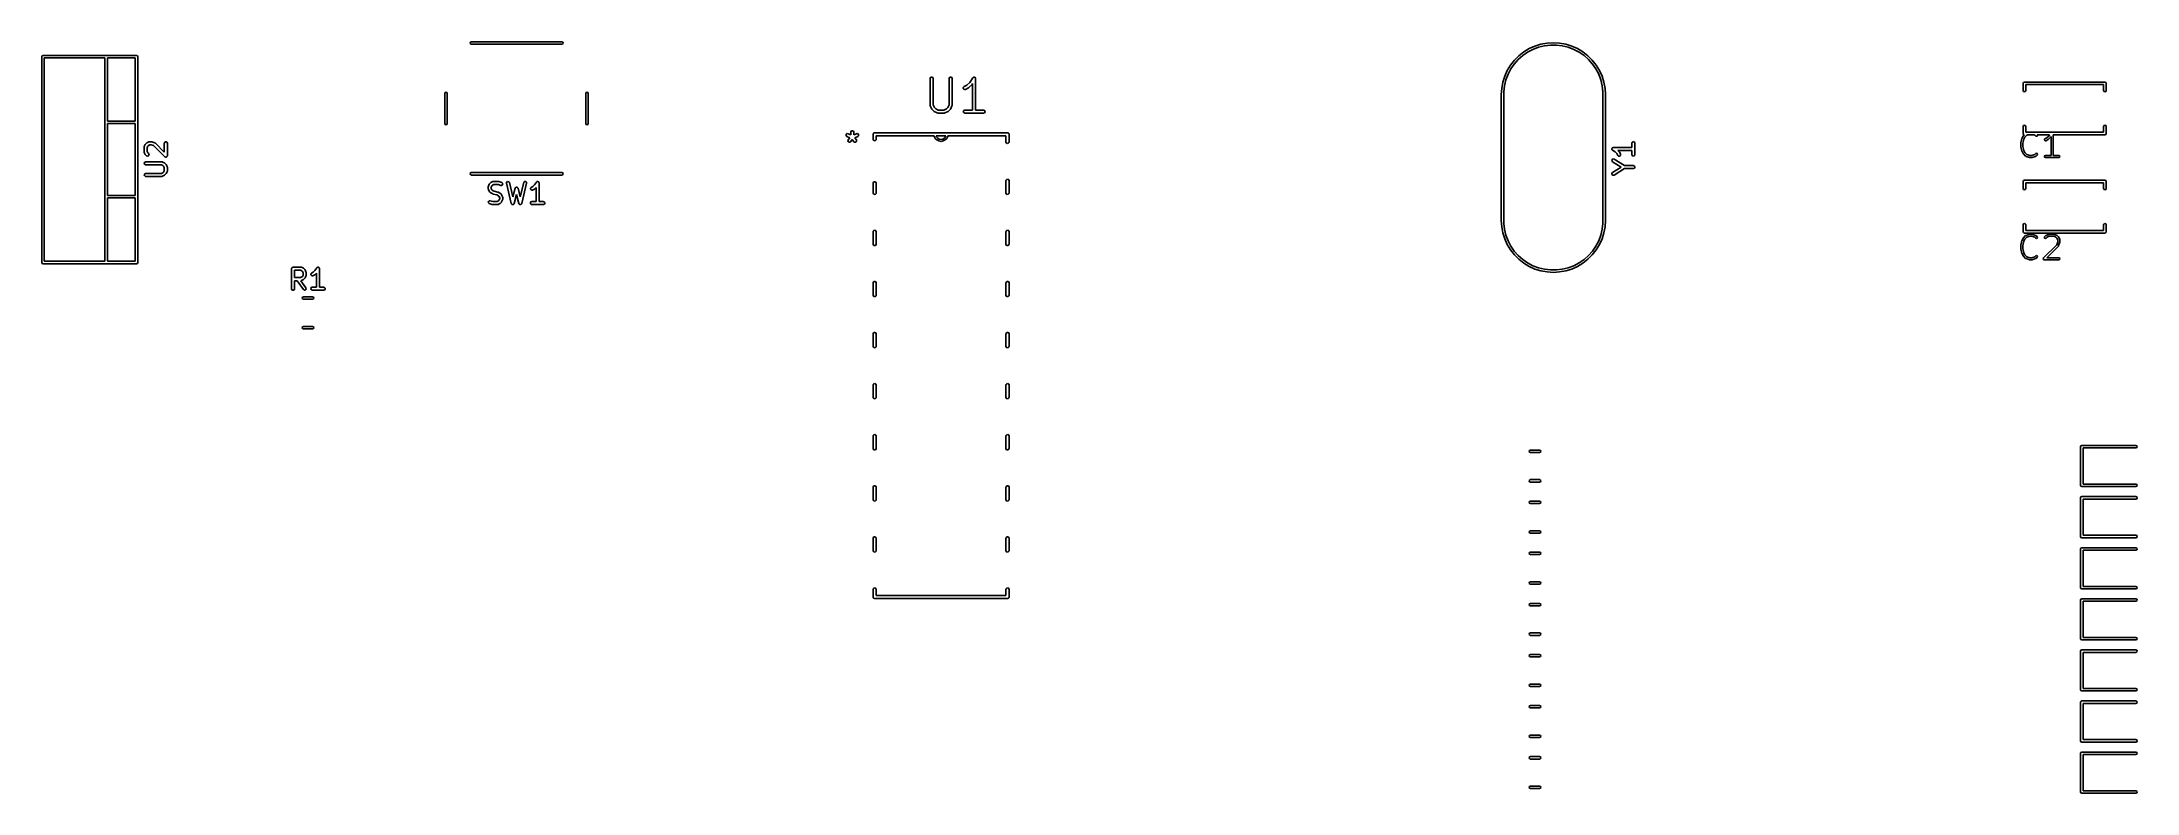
# Model space of a CAD drawing. Extents: x 2.94 to 7.04, y -3.94 to -2.47.
import ezdxf

# ---------------------------------------------------------------- set-up
doc = ezdxf.new("R2010")
doc.units = 0
doc.header["$MEASUREMENT"] = 0
doc.layers.add('BLACK', color=7, linetype='CONTINUOUS')

msp = doc.modelspace()

# ---------------------------------------------------------------- linework, layer by layer
at = {"layer": 'BLACK', "linetype": 'CONTINUOUS'}
for p, q in [((2.9437, -2.4984), (2.9444, -2.4968)), ((2.9437, -2.9016), (2.9437, -2.4984)), ((2.9444, -2.4968), (2.946, -2.4961)), ((2.946, -2.4961), (3.1287, -2.4961)), ((3.1287, -2.4961), (3.1304, -2.4968)), ((3.1304, -2.4968), (3.1311, -2.4984)), ((3.1311, -2.4984), (3.1311, -2.9016)), ((3.7811, -2.472), (3.7818, -2.4704)), ((3.7818, -2.4737), (3.7811, -2.472)), ((3.7818, -2.4704), (3.7835, -2.4697)), ((3.7835, -2.4744), (3.7818, -2.4737)), ((3.7835, -2.4697), (3.9606, -2.4697)), ((3.9606, -2.4744), (3.7835, -2.4744)), ((3.9606, -2.4697), (3.9623, -2.4704)), ((3.9623, -2.4737), (3.9606, -2.4744)), ((3.9623, -2.4704), (3.963, -2.472)), ((3.963, -2.472), (3.9623, -2.4737)), ((5.8238, -2.5055), (5.8325, -2.4969)), ((5.84, -2.4965), (5.8313, -2.5043)), ((5.8325, -2.4969), (5.8422, -2.4893)), ((5.8497, -2.4898), (5.84, -2.4965)), ((5.8422, -2.4893), (5.8527, -2.4829)), ((5.8601, -2.4844), (5.8497, -2.4898)), ((5.8527, -2.4829), (5.8639, -2.4779)), ((5.8711, -2.4802), (5.8601, -2.4844)), ((5.8639, -2.4779), (5.8756, -2.4742)), ((5.8825, -2.4774), (5.8711, -2.4802)), ((5.8756, -2.4742), (5.8877, -2.472)), ((5.8941, -2.476), (5.8825, -2.4774)), ((5.8877, -2.472), (5.9, -2.4713)), ((5.9059, -2.476), (5.8941, -2.476)), ((5.9, -2.4713), (5.9123, -2.472)), ((5.9175, -2.4774), (5.9059, -2.476)), ((5.9123, -2.472), (5.9244, -2.4742)), ((5.9289, -2.4802), (5.9175, -2.4774)), ((5.9244, -2.4742), (5.9361, -2.4779)), ((5.9399, -2.4844), (5.9289, -2.4802)), ((5.9361, -2.4779), (5.9473, -2.4829)), ((5.9503, -2.4898), (5.9399, -2.4844)), ((5.9473, -2.4829), (5.9578, -2.4893)), ((5.96, -2.4965), (5.9503, -2.4898)), ((5.9578, -2.4893), (5.9675, -2.4969)), ((5.9687, -2.5043), (5.96, -2.4965)), ((5.9675, -2.4969), (5.9762, -2.5055)), ((2.9484, -2.5008), (2.9484, -2.8992)), ((3.0669, -2.5008), (2.9484, -2.5008)), ((3.0669, -2.8992), (3.0669, -2.5008)), ((3.0717, -2.5008), (3.0717, -2.6248)), ((3.1264, -2.5008), (3.0717, -2.5008)), ((3.1264, -2.6248), (3.1264, -2.5008)), ((4.681, -2.5415), (4.6812, -2.5405)), ((4.6812, -2.5405), (4.6825, -2.539)), ((4.6825, -2.539), (4.6845, -2.5386)), ((4.6845, -2.5386), (4.6862, -2.5396)), ((4.6862, -2.5396), (4.6869, -2.5415)), ((4.718, -2.5415), (4.7181, -2.5405)), ((4.7181, -2.5405), (4.7194, -2.539)), ((4.7194, -2.539), (4.7214, -2.5386)), ((4.7214, -2.5386), (4.7232, -2.5396)), ((4.7232, -2.5396), (4.7239, -2.5415)), ((4.7586, -2.5489), (4.7646, -2.5399)), ((4.7646, -2.5399), (4.7653, -2.5391)), ((4.7653, -2.5391), (4.7655, -2.5391)), ((4.7655, -2.5391), (4.7656, -2.539)), ((4.7656, -2.539), (4.7664, -2.5388)), ((4.7664, -2.5388), (4.7673, -2.5386)), ((4.7673, -2.5386), (4.7674, -2.5386)), ((4.7674, -2.5386), (4.7676, -2.5386)), ((4.7676, -2.5386), (4.7683, -2.539)), ((4.7683, -2.539), (4.7691, -2.5394)), ((4.7691, -2.5394), (4.7692, -2.5395)), ((4.7692, -2.5395), (4.7693, -2.5396)), ((4.7693, -2.5396), (4.7696, -2.5404)), ((4.7696, -2.5404), (4.77, -2.5412)), ((5.8012, -2.5487), (5.8048, -2.5369)), ((5.8048, -2.5369), (5.8099, -2.5257)), ((5.8113, -2.5331), (5.8072, -2.5441)), ((5.8099, -2.5257), (5.8162, -2.5152)), ((5.8168, -2.5227), (5.8113, -2.5331)), ((5.8162, -2.5152), (5.8238, -2.5055)), ((5.8235, -2.5131), (5.8168, -2.5227)), ((5.8313, -2.5043), (5.8235, -2.5131)), ((5.9765, -2.5131), (5.9687, -2.5043)), ((5.9762, -2.5055), (5.9838, -2.5152)), ((5.9832, -2.5227), (5.9765, -2.5131)), ((5.9887, -2.5331), (5.9832, -2.5227)), ((5.9838, -2.5152), (5.9901, -2.5257)), ((5.9928, -2.5441), (5.9887, -2.5331)), ((5.9901, -2.5257), (5.9952, -2.5369)), ((5.9952, -2.5369), (5.9988, -2.5487)), ((3.7319, -2.5705), (3.7326, -2.5688)), ((3.7319, -2.6295), (3.7319, -2.5705)), ((3.7326, -2.5688), (3.7343, -2.5681)), ((3.7343, -2.5681), (3.7359, -2.5688)), ((3.7359, -2.5688), (3.7366, -2.5705)), ((3.7366, -2.5705), (3.7366, -2.6295)), ((4.0075, -2.5705), (4.0082, -2.5688)), ((4.0075, -2.6295), (4.0075, -2.5705)), ((4.0082, -2.5688), (4.0098, -2.5681)), ((4.0098, -2.5681), (4.0115, -2.5688)), ((4.0115, -2.5688), (4.0122, -2.5705)), ((4.0122, -2.5705), (4.0122, -2.6295)), ((4.681, -2.5938), (4.681, -2.5415)), ((4.6869, -2.5415), (4.6869, -2.5931)), ((4.718, -2.5931), (4.718, -2.5415)), ((4.7239, -2.5415), (4.7239, -2.5938)), ((4.7458, -2.5608), (4.7459, -2.5588)), ((4.747, -2.5624), (4.7458, -2.5608)), ((4.7459, -2.5588), (4.7473, -2.5573)), ((4.7489, -2.5629), (4.747, -2.5624)), ((4.7473, -2.5573), (4.753, -2.5545)), ((4.7499, -2.5626), (4.7489, -2.5629)), ((4.7561, -2.5595), (4.7499, -2.5626)), ((4.753, -2.5545), (4.7586, -2.5489)), ((4.7569, -2.559), (4.7561, -2.5595)), ((4.7561, -2.5595), (4.7561, -2.5595)), ((4.763, -2.5528), (4.7569, -2.559)), ((4.7631, -2.5527), (4.763, -2.5528)), ((4.7634, -2.5524), (4.7631, -2.5527)), ((4.7641, -2.5513), (4.7634, -2.5524)), ((4.7641, -2.6032), (4.7641, -2.5513)), ((4.77, -2.5412), (4.77, -2.5414)), ((4.77, -2.5414), (4.77, -2.5415)), ((4.77, -2.5415), (4.77, -2.6032)), ((5.7982, -2.573), (5.799, -2.5608)), ((5.7982, -2.8191), (5.7982, -2.573)), ((5.799, -2.5608), (5.8012, -2.5487)), ((5.8044, -2.5555), (5.803, -2.5672)), ((5.803, -2.5672), (5.803, -2.573)), ((5.803, -2.573), (5.803, -2.8191)), ((5.8072, -2.5441), (5.8044, -2.5555)), ((5.9956, -2.5555), (5.9928, -2.5441)), ((5.997, -2.5672), (5.9956, -2.5555)), ((5.997, -2.573), (5.997, -2.5672)), ((5.997, -2.8191), (5.997, -2.573)), ((5.9988, -2.5487), (6.001, -2.5608)), ((6.001, -2.5608), (6.0018, -2.573)), ((6.0018, -2.573), (6.0018, -2.8191)), ((6.8188, -2.5508), (6.8195, -2.549)), ((6.8188, -2.5648), (6.8188, -2.5508)), ((6.8195, -2.5665), (6.8188, -2.5648)), ((6.8195, -2.549), (6.8213, -2.5483)), ((6.8213, -2.5673), (6.8195, -2.5665)), ((6.8213, -2.5483), (6.9787, -2.5483)), ((6.823, -2.5665), (6.8213, -2.5673)), ((6.8238, -2.5648), (6.823, -2.5665)), ((6.9762, -2.5533), (6.8238, -2.5533)), ((6.8238, -2.5533), (6.8238, -2.5648)), ((6.9762, -2.5648), (6.9762, -2.5533)), ((6.977, -2.5665), (6.9762, -2.5648)), ((6.9787, -2.5673), (6.977, -2.5665)), ((6.9787, -2.5483), (6.9805, -2.549)), ((6.9805, -2.5665), (6.9787, -2.5673)), ((6.9805, -2.549), (6.9812, -2.5508)), ((6.9812, -2.5648), (6.9805, -2.5665)), ((6.9812, -2.5508), (6.9812, -2.5648)), ((4.6811, -2.594), (4.681, -2.5938)), ((4.681, -2.5942), (4.6811, -2.594)), ((4.6813, -2.5952), (4.681, -2.5942)), ((4.6844, -2.6013), (4.6813, -2.5952)), ((4.6845, -2.6014), (4.6844, -2.6013)), ((4.685, -2.6021), (4.6845, -2.6014)), ((4.688, -2.6052), (4.685, -2.6021)), ((4.6869, -2.5931), (4.6895, -2.5982)), ((4.6881, -2.6052), (4.688, -2.6052)), ((4.6888, -2.6057), (4.6881, -2.6052)), ((4.695, -2.6088), (4.6888, -2.6057)), ((4.6895, -2.5982), (4.6919, -2.6006)), ((4.6919, -2.6006), (4.697, -2.6032)), ((4.6951, -2.6088), (4.695, -2.6088)), ((4.6953, -2.6089), (4.6951, -2.6088)), ((4.6963, -2.6091), (4.6953, -2.6089)), ((4.7086, -2.6091), (4.6963, -2.6091)), ((4.697, -2.6032), (4.7079, -2.6032)), ((4.7079, -2.6032), (4.713, -2.6006)), ((4.7088, -2.609), (4.7086, -2.6091)), ((4.7089, -2.6091), (4.7088, -2.609)), ((4.7099, -2.6088), (4.7089, -2.6091)), ((4.7161, -2.6057), (4.7099, -2.6088)), ((4.713, -2.6006), (4.7154, -2.5982)), ((4.7154, -2.5982), (4.718, -2.5931)), ((4.7168, -2.6052), (4.7161, -2.6057)), ((4.7161, -2.6057), (4.7161, -2.6057)), ((4.7199, -2.6021), (4.7168, -2.6052)), ((4.7205, -2.6013), (4.7199, -2.602)), ((4.7199, -2.602), (4.7199, -2.6021)), ((4.7236, -2.5952), (4.7205, -2.6013)), ((4.7237, -2.5948), (4.7236, -2.595)), ((4.7236, -2.595), (4.7236, -2.5952)), ((4.7239, -2.5938), (4.7237, -2.5948)), ((4.7457, -2.6056), (4.7467, -2.6039)), ((4.7461, -2.6076), (4.7457, -2.6056)), ((4.7476, -2.6089), (4.7461, -2.6076)), ((4.7467, -2.6039), (4.7486, -2.6032)), ((4.7486, -2.6091), (4.7476, -2.6089)), ((4.7486, -2.6032), (4.7641, -2.6032)), ((4.7855, -2.6091), (4.7486, -2.6091)), ((4.77, -2.6032), (4.7855, -2.6032)), ((4.7855, -2.6032), (4.7865, -2.6034)), ((4.7874, -2.6084), (4.7855, -2.6091)), ((4.7865, -2.6034), (4.7881, -2.6047)), ((4.7884, -2.6067), (4.7874, -2.6084)), ((4.7881, -2.6047), (4.7884, -2.6067)), ((3.0717, -2.6248), (3.1264, -2.6248)), ((3.0717, -2.6295), (3.0717, -2.7705)), ((3.1264, -2.6295), (3.0717, -2.6295)), ((3.1264, -2.7705), (3.1264, -2.6295)), ((3.7326, -2.6312), (3.7319, -2.6295)), ((3.7343, -2.6319), (3.7326, -2.6312)), ((3.7359, -2.6312), (3.7343, -2.6319)), ((3.7366, -2.6295), (3.7359, -2.6312)), ((4.0082, -2.6312), (4.0075, -2.6295)), ((4.0098, -2.6319), (4.0082, -2.6312)), ((4.0115, -2.6312), (4.0098, -2.6319)), ((4.0122, -2.6295), (4.0115, -2.6312)), ((4.5165, -2.6525), (4.5169, -2.6506)), ((4.5174, -2.6543), (4.5165, -2.6525)), ((4.5169, -2.6506), (4.5185, -2.6493)), ((4.5183, -2.6549), (4.5174, -2.6543)), ((4.5241, -2.6572), (4.5183, -2.6549)), ((4.5185, -2.6493), (4.5205, -2.6494)), ((4.5202, -2.6636), (4.5208, -2.6616)), ((4.521, -2.6654), (4.5202, -2.6636)), ((4.5205, -2.6494), (4.5258, -2.6515)), ((4.5208, -2.6616), (4.5241, -2.6572)), ((4.5288, -2.6608), (4.5255, -2.6652)), ((4.5258, -2.6465), (4.526, -2.6455)), ((4.5258, -2.6515), (4.5258, -2.6465)), ((4.526, -2.6455), (4.5273, -2.6439)), ((4.5273, -2.6439), (4.5293, -2.6436)), ((4.532, -2.6652), (4.5288, -2.6608)), ((4.5293, -2.6436), (4.531, -2.6446)), ((4.531, -2.6446), (4.5317, -2.6465)), ((4.5317, -2.6465), (4.5317, -2.6515)), ((4.5317, -2.6515), (4.5371, -2.6494)), ((4.5393, -2.6549), (4.5334, -2.6572)), ((4.5334, -2.6572), (4.5368, -2.6616)), ((4.5368, -2.6616), (4.5372, -2.6625)), ((4.5371, -2.6494), (4.5381, -2.6492)), ((4.5372, -2.6625), (4.5371, -2.6646)), ((4.5381, -2.6492), (4.54, -2.6498)), ((4.5408, -2.6535), (4.5393, -2.6549)), ((4.54, -2.6498), (4.5411, -2.6515)), ((4.5411, -2.6515), (4.5408, -2.6535)), ((4.5693, -2.6504), (4.5694, -2.6501)), ((4.5693, -2.6604), (4.5693, -2.6504)), ((4.57, -2.6624), (4.5693, -2.6604)), ((4.5694, -2.6498), (4.5695, -2.6494)), ((4.5694, -2.6499), (4.5694, -2.6498)), ((4.5694, -2.6501), (4.5694, -2.6499)), ((4.5695, -2.6494), (4.57, -2.6488)), ((4.57, -2.6488), (4.5704, -2.6481)), ((4.5718, -2.6634), (4.57, -2.6624)), ((4.5704, -2.6481), (4.5707, -2.6481)), ((4.5707, -2.6481), (4.5708, -2.6478)), ((4.5708, -2.6478), (4.5716, -2.6477)), ((4.5716, -2.6477), (4.5723, -2.6474)), ((4.5738, -2.663), (4.5718, -2.6634)), ((4.5723, -2.6474), (4.6903, -2.6474)), ((4.5752, -2.6615), (4.5738, -2.663)), ((4.5753, -2.6604), (4.5752, -2.6615)), ((4.6888, -2.6534), (4.5753, -2.6534)), ((4.5753, -2.6534), (4.5753, -2.6604)), ((4.689, -2.6548), (4.6888, -2.6534)), ((4.691, -2.6587), (4.689, -2.6548)), ((4.6903, -2.6474), (4.7143, -2.6474)), ((4.6941, -2.6617), (4.691, -2.6587)), ((4.6928, -2.6534), (4.6935, -2.6555)), ((4.7119, -2.6534), (4.6928, -2.6534)), ((4.6935, -2.6555), (4.6958, -2.6582)), ((4.698, -2.6637), (4.6941, -2.6617)), ((4.6958, -2.6582), (4.6989, -2.66)), ((4.7023, -2.6644), (4.698, -2.6637)), ((4.6989, -2.66), (4.7023, -2.6606)), ((4.7023, -2.6606), (4.7058, -2.66)), ((4.7067, -2.6637), (4.7023, -2.6644)), ((4.7058, -2.66), (4.7089, -2.6582)), ((4.7105, -2.6617), (4.7067, -2.6637)), ((4.7089, -2.6582), (4.7112, -2.6555)), ((4.7136, -2.6587), (4.7105, -2.6617)), ((4.7112, -2.6555), (4.7119, -2.6534)), ((4.7156, -2.6548), (4.7136, -2.6587)), ((4.7143, -2.6474), (4.8323, -2.6474)), ((4.7158, -2.6534), (4.7156, -2.6548)), ((4.8293, -2.6534), (4.7158, -2.6534)), ((4.8293, -2.6654), (4.8293, -2.6534)), ((4.8323, -2.6474), (4.8327, -2.6475)), ((4.8327, -2.6475), (4.8329, -2.6475)), ((4.8329, -2.6475), (4.833, -2.6476)), ((4.833, -2.6476), (4.8334, -2.6476)), ((4.8334, -2.6476), (4.834, -2.6481)), ((4.834, -2.6481), (4.8346, -2.6485)), ((4.8346, -2.6485), (4.8347, -2.6488)), ((4.8347, -2.6488), (4.8349, -2.6489)), ((4.8349, -2.6489), (4.8351, -2.6497)), ((4.8351, -2.6497), (4.8353, -2.6504)), ((4.8353, -2.6504), (4.8353, -2.6654)), ((6.8144, -2.6674), (6.8166, -2.6586)), ((6.8166, -2.6586), (6.8167, -2.6584)), ((6.8167, -2.6582), (6.8189, -2.6538)), ((6.8167, -2.6584), (6.8167, -2.6582)), ((6.8204, -2.6598), (6.8183, -2.6681)), ((6.8188, -2.6352), (6.8195, -2.6335)), ((6.8188, -2.6492), (6.8188, -2.6352)), ((6.8195, -2.651), (6.8188, -2.6492)), ((6.8189, -2.6538), (6.8192, -2.6536)), ((6.8192, -2.6536), (6.8193, -2.6533)), ((6.8193, -2.6533), (6.821, -2.6516)), ((6.8195, -2.6335), (6.8213, -2.6327)), ((6.821, -2.6516), (6.8195, -2.651)), ((6.8223, -2.6559), (6.8204, -2.6598)), ((6.8213, -2.6327), (6.823, -2.6335)), ((6.8262, -2.6521), (6.8223, -2.6559)), ((6.823, -2.6335), (6.8238, -2.6352)), ((6.8238, -2.6352), (6.8238, -2.6467)), ((6.8238, -2.6467), (6.8297, -2.6467)), ((6.8273, -2.6517), (6.8262, -2.6521)), ((6.8404, -2.6517), (6.8273, -2.6517)), ((6.8297, -2.6467), (6.831, -2.6463)), ((6.831, -2.6463), (6.8313, -2.6463)), ((6.8313, -2.6463), (6.8317, -2.6462)), ((6.8317, -2.6462), (6.836, -2.6462)), ((6.836, -2.6462), (6.8363, -2.6463)), ((6.8363, -2.6463), (6.8367, -2.6463)), ((6.8367, -2.6463), (6.838, -2.6467)), ((6.838, -2.6467), (6.8741, -2.6467)), ((6.8415, -2.6521), (6.8404, -2.6517)), ((6.8434, -2.654), (6.8415, -2.6521)), ((6.8448, -2.6545), (6.8434, -2.654)), ((6.8462, -2.654), (6.8448, -2.6545)), ((6.8468, -2.6525), (6.8462, -2.654)), ((6.8707, -2.6517), (6.8465, -2.6517)), ((6.8465, -2.6517), (6.8468, -2.6525)), ((6.8604, -2.6607), (6.8614, -2.6595)), ((6.8605, -2.6622), (6.8604, -2.6607)), ((6.8617, -2.6632), (6.8605, -2.6622)), ((6.8614, -2.6595), (6.8655, -2.6575)), ((6.8632, -2.6631), (6.8617, -2.6632)), ((6.8676, -2.6609), (6.8632, -2.6631)), ((6.8655, -2.6575), (6.8695, -2.6535)), ((6.8678, -2.6607), (6.8676, -2.6609)), ((6.8681, -2.6605), (6.8678, -2.6607)), ((6.8725, -2.6561), (6.8681, -2.6605)), ((6.8695, -2.6535), (6.8707, -2.6517)), ((6.8726, -2.656), (6.8725, -2.6561)), ((6.8727, -2.6558), (6.8726, -2.656)), ((6.8735, -2.6548), (6.8727, -2.6558)), ((6.8735, -2.6922), (6.8735, -2.6548)), ((6.8741, -2.6467), (6.8746, -2.6465)), ((6.8746, -2.6465), (6.8751, -2.6462)), ((6.8751, -2.6462), (6.8753, -2.6462)), ((6.8753, -2.6462), (6.8755, -2.6462)), ((6.8755, -2.6462), (6.876, -2.6464)), ((6.876, -2.6464), (6.8766, -2.6465)), ((6.8766, -2.6465), (6.8767, -2.6467)), ((6.8767, -2.6467), (6.8768, -2.6467)), ((6.8768, -2.6467), (6.9762, -2.6467)), ((6.9787, -2.6517), (6.8775, -2.6517)), ((6.8775, -2.6517), (6.8775, -2.6922)), ((6.9762, -2.6352), (6.977, -2.6335)), ((6.9762, -2.6467), (6.9762, -2.6352)), ((6.977, -2.6335), (6.9787, -2.6327)), ((6.9787, -2.6327), (6.9805, -2.6335)), ((6.9805, -2.651), (6.9787, -2.6517)), ((6.9805, -2.6335), (6.9812, -2.6352)), ((6.9812, -2.6492), (6.9805, -2.651)), ((6.9812, -2.6352), (6.9812, -2.6492)), ((3.1437, -2.6756), (3.1439, -2.6746)), ((3.1437, -2.685), (3.1437, -2.6756)), ((3.1438, -2.6852), (3.1437, -2.685)), ((3.1437, -2.6853), (3.1438, -2.6852)), ((3.144, -2.6863), (3.1437, -2.6853)), ((3.1439, -2.6746), (3.144, -2.6745)), ((3.144, -2.6743), (3.1459, -2.6706)), ((3.144, -2.6745), (3.144, -2.6743)), ((3.1459, -2.6901), (3.144, -2.6863)), ((3.1447, -2.7052), (3.1466, -2.7045)), ((3.1459, -2.6706), (3.1464, -2.6698)), ((3.1464, -2.6908), (3.1459, -2.6901)), ((3.1459, -2.6901), (3.1459, -2.6901)), ((3.1464, -2.6698), (3.1483, -2.6679)), ((3.1464, -2.6698), (3.1464, -2.6698)), ((3.1483, -2.6927), (3.1464, -2.6908)), ((3.1466, -2.7045), (3.1785, -2.7045)), ((3.1483, -2.6679), (3.149, -2.6674)), ((3.1501, -2.6936), (3.1483, -2.6927)), ((3.149, -2.6674), (3.1491, -2.6674)), ((3.1491, -2.6674), (3.1528, -2.6655)), ((3.1509, -2.6736), (3.1496, -2.6763)), ((3.1496, -2.6763), (3.1496, -2.6843)), ((3.1496, -2.6843), (3.1509, -2.687)), ((3.1521, -2.693), (3.1501, -2.6936)), ((3.1521, -2.6724), (3.1509, -2.6736)), ((3.1509, -2.687), (3.1525, -2.6885)), ((3.1548, -2.6711), (3.1521, -2.6724)), ((3.1532, -2.6914), (3.1521, -2.693)), ((3.1525, -2.6885), (3.1531, -2.6894)), ((3.1528, -2.6655), (3.1538, -2.6652)), ((3.1531, -2.6894), (3.1532, -2.6914)), ((3.1538, -2.6652), (3.154, -2.6652)), ((3.154, -2.6652), (3.1541, -2.6652)), ((3.1541, -2.6652), (3.1579, -2.6652)), ((3.1574, -2.6711), (3.1548, -2.6711)), ((3.1619, -2.6726), (3.1574, -2.6711)), ((3.1579, -2.6652), (3.1588, -2.6653)), ((3.1588, -2.6653), (3.1588, -2.6653)), ((3.1588, -2.6653), (3.1645, -2.6672)), ((3.1839, -2.6946), (3.1619, -2.6726)), ((3.1645, -2.6672), (3.1654, -2.6677)), ((3.1654, -2.6677), (3.1654, -2.6678)), ((3.1654, -2.6678), (3.1656, -2.6679)), ((3.1656, -2.6679), (3.1831, -2.6854)), ((3.1785, -2.7045), (3.1795, -2.7047)), ((3.1795, -2.7047), (3.1797, -2.7048)), ((3.1831, -2.6681), (3.1832, -2.6671)), ((3.1831, -2.6854), (3.1831, -2.6681)), ((3.1832, -2.6671), (3.1845, -2.6656)), ((3.1847, -2.695), (3.1839, -2.6946)), ((3.1845, -2.6656), (3.1865, -2.6652)), ((3.1855, -2.6954), (3.1847, -2.695)), ((3.1856, -2.6954), (3.1855, -2.6954)), ((3.1858, -2.6954), (3.1856, -2.6954)), ((3.1866, -2.6952), (3.1858, -2.6954)), ((3.1865, -2.6652), (3.1883, -2.6662)), ((3.1875, -2.6951), (3.1866, -2.6952)), ((3.1876, -2.695), (3.1875, -2.6951)), ((3.1877, -2.6949), (3.1876, -2.695)), ((3.1882, -2.6942), (3.1877, -2.6949)), ((3.1888, -2.6935), (3.1882, -2.6942)), ((3.1883, -2.6662), (3.189, -2.6681)), ((3.1889, -2.6933), (3.1888, -2.6933)), ((3.1888, -2.6933), (3.1888, -2.6935)), ((3.189, -2.6925), (3.1889, -2.6931)), ((3.1889, -2.6931), (3.1889, -2.6933)), ((3.189, -2.6681), (3.189, -2.6925)), ((4.5228, -2.6663), (4.521, -2.6654)), ((4.5248, -2.6659), (4.5228, -2.6663)), ((4.5255, -2.6652), (4.5248, -2.6659)), ((4.5337, -2.6663), (4.532, -2.6652)), ((4.5357, -2.666), (4.5337, -2.6663)), ((4.5371, -2.6646), (4.5357, -2.666)), ((4.83, -2.6674), (4.8293, -2.6654)), ((4.8318, -2.6684), (4.83, -2.6674)), ((4.8338, -2.668), (4.8318, -2.6684)), ((4.8352, -2.6665), (4.8338, -2.668)), ((4.8353, -2.6654), (4.8352, -2.6665)), ((6.0144, -2.6787), (6.0148, -2.6779)), ((6.0144, -2.6788), (6.0144, -2.6787)), ((6.0144, -2.679), (6.0144, -2.6788)), ((6.0146, -2.6798), (6.0144, -2.679)), ((6.0144, -2.7016), (6.0151, -2.6997)), ((6.015, -2.7035), (6.0144, -2.7016)), ((6.0148, -2.6807), (6.0146, -2.6798)), ((6.0148, -2.6779), (6.0152, -2.6772)), ((6.0149, -2.6808), (6.0148, -2.6807)), ((6.0149, -2.6809), (6.0149, -2.6808)), ((6.0157, -2.6816), (6.0149, -2.6809)), ((6.0157, -2.7042), (6.015, -2.7035)), ((6.0151, -2.6997), (6.0169, -2.6988)), ((6.0152, -2.6772), (6.0153, -2.6771)), ((6.0153, -2.6771), (6.0154, -2.6769)), ((6.0154, -2.6769), (6.0162, -2.6766)), ((6.0211, -2.6852), (6.0157, -2.6816)), ((6.0324, -2.7148), (6.0157, -2.7042)), ((6.0162, -2.6766), (6.017, -2.6763)), ((6.0169, -2.6988), (6.0189, -2.6992)), ((6.017, -2.6763), (6.0172, -2.6763)), ((6.0172, -2.6763), (6.0173, -2.6762)), ((6.0173, -2.6762), (6.0537, -2.6762)), ((6.0189, -2.6992), (6.0388, -2.7119)), ((6.0243, -2.6884), (6.0211, -2.6852)), ((6.0259, -2.6918), (6.0243, -2.6884)), ((6.0274, -2.6931), (6.0259, -2.6918)), ((6.0537, -2.6821), (6.0263, -2.6821)), ((6.0263, -2.6821), (6.0288, -2.6846)), ((6.0294, -2.6933), (6.0274, -2.6931)), ((6.0288, -2.6846), (6.0293, -2.6853)), ((6.0293, -2.6853), (6.0293, -2.6854)), ((6.0293, -2.6854), (6.0312, -2.6891)), ((6.031, -2.6921), (6.0294, -2.6933)), ((6.0315, -2.6901), (6.031, -2.6921)), ((6.0312, -2.6891), (6.0315, -2.6901)), ((6.0537, -2.6679), (6.0539, -2.6669)), ((6.0537, -2.6762), (6.0537, -2.6679)), ((6.0537, -2.6904), (6.0537, -2.6821)), ((6.0544, -2.6923), (6.0537, -2.6904)), ((6.0539, -2.6669), (6.0552, -2.6654)), ((6.0562, -2.6933), (6.0544, -2.6923)), ((6.0552, -2.6654), (6.0572, -2.665)), ((6.0582, -2.693), (6.0562, -2.6933)), ((6.0572, -2.665), (6.0589, -2.666)), ((6.0595, -2.6914), (6.0582, -2.693)), ((6.0589, -2.666), (6.0596, -2.6679)), ((6.0596, -2.6904), (6.0595, -2.6914)), ((6.0596, -2.6679), (6.0596, -2.6904)), ((6.8143, -2.6679), (6.8144, -2.6676)), ((6.8143, -2.6744), (6.8143, -2.6679)), ((6.8144, -2.6747), (6.8143, -2.6744)), ((6.8144, -2.6676), (6.8144, -2.6674)), ((6.8144, -2.6749), (6.8144, -2.6747)), ((6.8166, -2.6837), (6.8144, -2.6749)), ((6.8167, -2.6839), (6.8166, -2.6837)), ((6.8167, -2.6841), (6.8167, -2.6839)), ((6.8189, -2.6885), (6.8167, -2.6841)), ((6.8183, -2.6681), (6.8183, -2.6742)), ((6.8183, -2.6742), (6.8204, -2.6825)), ((6.8192, -2.6887), (6.8189, -2.6885)), ((6.8193, -2.689), (6.8192, -2.6887)), ((6.8237, -2.6934), (6.8193, -2.689)), ((6.8204, -2.6825), (6.8223, -2.6864)), ((6.8223, -2.6864), (6.8262, -2.6902)), ((6.8241, -2.6936), (6.8237, -2.6934)), ((6.8245, -2.6939), (6.8241, -2.6936)), ((6.831, -2.6961), (6.8245, -2.6939)), ((6.8262, -2.6902), (6.832, -2.6922)), ((6.8313, -2.696), (6.831, -2.6961)), ((6.8317, -2.6962), (6.8313, -2.696)), ((6.836, -2.6962), (6.8317, -2.6962)), ((6.832, -2.6922), (6.8357, -2.6922)), ((6.8357, -2.6922), (6.8415, -2.6902)), ((6.8363, -2.696), (6.836, -2.6962)), ((6.8367, -2.6961), (6.8363, -2.696)), ((6.8432, -2.6939), (6.8367, -2.6961)), ((6.8415, -2.6902), (6.8434, -2.6884)), ((6.8436, -2.6936), (6.8432, -2.6939)), ((6.8434, -2.6884), (6.8448, -2.6878)), ((6.844, -2.6934), (6.8436, -2.6936)), ((6.8462, -2.6912), (6.844, -2.6934)), ((6.8448, -2.6878), (6.8462, -2.6884)), ((6.8462, -2.6884), (6.8468, -2.6898)), ((6.8468, -2.6898), (6.8462, -2.6912)), ((6.8603, -2.6942), (6.8609, -2.6927)), ((6.8609, -2.6956), (6.8603, -2.6942)), ((6.8609, -2.6927), (6.8623, -2.6922)), ((6.8623, -2.6962), (6.8609, -2.6956)), ((6.8623, -2.6922), (6.8735, -2.6922)), ((6.8755, -2.6962), (6.8623, -2.6962)), ((6.8886, -2.6962), (6.8755, -2.6962)), ((6.8775, -2.6922), (6.8886, -2.6922)), ((6.8886, -2.6922), (6.89, -2.6927)), ((6.89, -2.6956), (6.8886, -2.6962)), ((6.89, -2.6927), (6.8906, -2.6942)), ((6.8906, -2.6942), (6.89, -2.6956)), ((3.1437, -2.707), (3.1447, -2.7052)), ((3.1441, -2.709), (3.1437, -2.707)), ((3.1437, -2.7295), (3.1447, -2.7277)), ((3.1441, -2.7315), (3.1437, -2.7295)), ((3.1456, -2.7103), (3.1441, -2.709)), ((3.1456, -2.7328), (3.1441, -2.7315)), ((3.1447, -2.7277), (3.1466, -2.727)), ((3.1466, -2.7105), (3.1456, -2.7103)), ((3.1466, -2.7329), (3.1456, -2.7328)), ((3.1778, -2.7105), (3.1466, -2.7105)), ((3.1466, -2.727), (3.1778, -2.727)), ((3.1785, -2.7329), (3.1466, -2.7329)), ((3.1805, -2.7118), (3.1778, -2.7105)), ((3.1778, -2.727), (3.1805, -2.7257)), ((3.1787, -2.7329), (3.1785, -2.7329)), ((3.1789, -2.7329), (3.1787, -2.7329)), ((3.1798, -2.7326), (3.1789, -2.7329)), ((3.1797, -2.7048), (3.1798, -2.7049)), ((3.1798, -2.7049), (3.1836, -2.7067)), ((3.1836, -2.7308), (3.1798, -2.7326)), ((3.1817, -2.713), (3.1805, -2.7118)), ((3.1805, -2.7257), (3.1817, -2.7245)), ((3.1831, -2.7157), (3.1817, -2.713)), ((3.1817, -2.7245), (3.1831, -2.7218)), ((3.1831, -2.7218), (3.1831, -2.7157)), ((3.1836, -2.7067), (3.1843, -2.7073)), ((3.1844, -2.7302), (3.1836, -2.7307)), ((3.1836, -2.7307), (3.1836, -2.7308)), ((3.1843, -2.7073), (3.1844, -2.7073)), ((3.1844, -2.7073), (3.1862, -2.7092)), ((3.1862, -2.7283), (3.1844, -2.7302)), ((3.1862, -2.7092), (3.1867, -2.7099)), ((3.1863, -2.7283), (3.1862, -2.7283)), ((3.1868, -2.7276), (3.1863, -2.7283)), ((3.1867, -2.7099), (3.1868, -2.7099)), ((3.1868, -2.7099), (3.1887, -2.7137)), ((3.1887, -2.7238), (3.1868, -2.7276)), ((3.1887, -2.7137), (3.1889, -2.7147)), ((3.1888, -2.7235), (3.1887, -2.7236)), ((3.1887, -2.7236), (3.1887, -2.7238)), ((3.189, -2.7225), (3.1888, -2.7235)), ((3.1889, -2.7147), (3.1889, -2.7148)), ((3.1889, -2.7148), (3.189, -2.715)), ((3.189, -2.715), (3.189, -2.7225)), ((3.7811, -2.728), (3.7818, -2.7263)), ((3.7818, -2.7296), (3.7811, -2.728)), ((3.7818, -2.7263), (3.7835, -2.7256)), ((3.7835, -2.7303), (3.7818, -2.7296)), ((3.7835, -2.7256), (3.9606, -2.7256)), ((3.9606, -2.7303), (3.7835, -2.7303)), ((3.8193, -2.7475), (3.8212, -2.7456)), ((3.8212, -2.7456), (3.8219, -2.7451)), ((3.8219, -2.7451), (3.822, -2.7451)), ((3.822, -2.7451), (3.8257, -2.7432)), ((3.8257, -2.7432), (3.8267, -2.7429)), ((3.8267, -2.7429), (3.8269, -2.743)), ((3.8269, -2.743), (3.8271, -2.7429)), ((3.8271, -2.7429), (3.8364, -2.7429)), ((3.8364, -2.7429), (3.8373, -2.7431)), ((3.8373, -2.7431), (3.8374, -2.7431)), ((3.8374, -2.7431), (3.843, -2.7449)), ((3.843, -2.7449), (3.8439, -2.7454)), ((3.8439, -2.7454), (3.8449, -2.7471)), ((3.8522, -2.7455), (3.8531, -2.7437)), ((3.8523, -2.7465), (3.8522, -2.7455)), ((3.8531, -2.7437), (3.855, -2.7429)), ((3.855, -2.7429), (3.8569, -2.7435)), ((3.8569, -2.7435), (3.858, -2.7452)), ((3.858, -2.7452), (3.8647, -2.7732)), ((3.8794, -2.7732), (3.886, -2.7452)), ((3.886, -2.7452), (3.8865, -2.7442)), ((3.8865, -2.7442), (3.8881, -2.743)), ((3.8881, -2.743), (3.8901, -2.7431)), ((3.8901, -2.7431), (3.8916, -2.7445)), ((3.8916, -2.7445), (3.8918, -2.7465)), ((3.9072, -2.7496), (3.9108, -2.7442)), ((3.9108, -2.7442), (3.9115, -2.7435)), ((3.9115, -2.7435), (3.9117, -2.7434)), ((3.9117, -2.7434), (3.9118, -2.7433)), ((3.9118, -2.7433), (3.9127, -2.7432)), ((3.9127, -2.7432), (3.9135, -2.7429)), ((3.9135, -2.7429), (3.9136, -2.743)), ((3.9136, -2.743), (3.9138, -2.743)), ((3.9138, -2.743), (3.9145, -2.7434)), ((3.9145, -2.7434), (3.9153, -2.7437)), ((3.9153, -2.7437), (3.9154, -2.7439)), ((3.9154, -2.7439), (3.9156, -2.744)), ((3.9156, -2.744), (3.9158, -2.7448)), ((3.9158, -2.7448), (3.9162, -2.7455)), ((3.9162, -2.7455), (3.9162, -2.7457)), ((3.9162, -2.7457), (3.9162, -2.7459)), ((3.9606, -2.7256), (3.9623, -2.7263)), ((3.9623, -2.7296), (3.9606, -2.7303)), ((3.9623, -2.7263), (3.963, -2.728)), ((3.963, -2.728), (3.9623, -2.7296)), ((4.5693, -2.7464), (4.5695, -2.7454)), ((4.5695, -2.7454), (4.5708, -2.7438)), ((4.5708, -2.7438), (4.5729, -2.7435)), ((4.5729, -2.7435), (4.5746, -2.7445)), ((4.5746, -2.7445), (4.5753, -2.7464)), ((4.8293, -2.7414), (4.8295, -2.7404)), ((4.8293, -2.7654), (4.8293, -2.7414)), ((4.8295, -2.7404), (4.8308, -2.7388)), ((4.8308, -2.7388), (4.8329, -2.7385)), ((4.8329, -2.7385), (4.8346, -2.7395)), ((4.8346, -2.7395), (4.8353, -2.7414)), ((4.8353, -2.7414), (4.8353, -2.7654)), ((6.0145, -2.727), (6.0157, -2.7254)), ((6.0146, -2.7291), (6.0145, -2.727)), ((6.016, -2.7306), (6.0146, -2.7291)), ((6.0157, -2.7254), (6.0324, -2.7148)), ((6.018, -2.7308), (6.016, -2.7306)), ((6.0189, -2.7304), (6.018, -2.7308)), ((6.0388, -2.7178), (6.0189, -2.7304)), ((6.0388, -2.7119), (6.0567, -2.7119)), ((6.0567, -2.7178), (6.0388, -2.7178)), ((6.0567, -2.7119), (6.0577, -2.712)), ((6.0586, -2.7171), (6.0567, -2.7178)), ((6.0577, -2.712), (6.0592, -2.7133)), ((6.0596, -2.7153), (6.0586, -2.7171)), ((6.0592, -2.7133), (6.0596, -2.7153)), ((6.8188, -2.7429), (6.8195, -2.7411)), ((6.8188, -2.7569), (6.8188, -2.7429)), ((6.8195, -2.7411), (6.8213, -2.7404)), ((6.8213, -2.7404), (6.9787, -2.7404)), ((6.9762, -2.7454), (6.8238, -2.7454)), ((6.8238, -2.7454), (6.8238, -2.7569)), ((6.9762, -2.7569), (6.9762, -2.7454)), ((6.9787, -2.7404), (6.9805, -2.7411)), ((6.9805, -2.7411), (6.9812, -2.7429)), ((6.9812, -2.7429), (6.9812, -2.7569)), ((3.0717, -2.7705), (3.1264, -2.7705)), ((3.0717, -2.7752), (3.0717, -2.8992)), ((3.1264, -2.7752), (3.0717, -2.7752)), ((3.1264, -2.8992), (3.1264, -2.7752)), ((3.8166, -2.7534), (3.8168, -2.7523)), ((3.8166, -2.7571), (3.8166, -2.7534)), ((3.8167, -2.7573), (3.8166, -2.7571)), ((3.8166, -2.7574), (3.8167, -2.7573)), ((3.8169, -2.7584), (3.8166, -2.7574)), ((3.8167, -2.7839), (3.817, -2.7819)), ((3.8177, -2.7857), (3.8167, -2.7839)), ((3.8168, -2.7523), (3.8169, -2.7522)), ((3.8169, -2.752), (3.8188, -2.7483)), ((3.8169, -2.7522), (3.8169, -2.752)), ((3.8188, -2.7622), (3.8169, -2.7584)), ((3.817, -2.7819), (3.8185, -2.7806)), ((3.8186, -2.7862), (3.8177, -2.7857)), ((3.8185, -2.7806), (3.8205, -2.7806)), ((3.8242, -2.788), (3.8186, -2.7862)), ((3.8188, -2.7483), (3.8193, -2.7476)), ((3.8193, -2.7629), (3.8188, -2.7622)), ((3.8188, -2.7622), (3.8188, -2.7622)), ((3.8193, -2.7476), (3.8193, -2.7475)), ((3.8212, -2.7648), (3.8193, -2.7629)), ((3.8205, -2.7806), (3.8257, -2.7823)), ((3.8213, -2.7648), (3.8212, -2.7648)), ((3.822, -2.7654), (3.8213, -2.7648)), ((3.8257, -2.7672), (3.822, -2.7654)), ((3.8239, -2.7514), (3.8225, -2.7541)), ((3.8225, -2.7541), (3.8225, -2.7564)), ((3.8225, -2.7564), (3.8239, -2.7591)), ((3.8251, -2.7502), (3.8239, -2.7514)), ((3.8239, -2.7591), (3.8251, -2.7603)), ((3.8277, -2.7488), (3.8251, -2.7502)), ((3.8251, -2.7603), (3.8281, -2.7618)), ((3.8259, -2.7673), (3.8257, -2.7672)), ((3.8257, -2.7823), (3.8339, -2.7823)), ((3.8263, -2.7675), (3.8259, -2.7673)), ((3.8335, -2.7693), (3.8263, -2.7675)), ((3.8359, -2.7488), (3.8277, -2.7488)), ((3.8281, -2.7618), (3.8353, -2.7636)), ((3.8366, -2.7708), (3.8335, -2.7693)), ((3.8339, -2.7823), (3.8366, -2.7809)), ((3.8353, -2.7636), (3.8357, -2.7638)), ((3.8357, -2.7638), (3.8359, -2.7638)), ((3.8411, -2.7505), (3.8359, -2.7488)), ((3.8359, -2.7638), (3.8396, -2.7657)), ((3.8396, -2.786), (3.8359, -2.7879)), ((3.8377, -2.772), (3.8366, -2.7708)), ((3.8366, -2.7809), (3.8377, -2.7797)), ((3.8391, -2.7747), (3.8377, -2.772)), ((3.8377, -2.7797), (3.8391, -2.777)), ((3.8391, -2.777), (3.8391, -2.7747)), ((3.8396, -2.7657), (3.8403, -2.7662)), ((3.8397, -2.7859), (3.8396, -2.786)), ((3.8404, -2.7854), (3.8397, -2.7859)), ((3.8403, -2.7662), (3.8404, -2.7663)), ((3.8404, -2.7663), (3.8423, -2.7681)), ((3.8423, -2.7836), (3.8404, -2.7854)), ((3.8431, -2.7505), (3.8411, -2.7505)), ((3.8423, -2.7681), (3.8428, -2.7689)), ((3.8428, -2.7828), (3.8423, -2.7835)), ((3.8423, -2.7835), (3.8423, -2.7836)), ((3.8428, -2.7689), (3.8428, -2.7689)), ((3.8428, -2.7689), (3.8447, -2.7727)), ((3.8447, -2.7791), (3.8428, -2.7828)), ((3.8446, -2.7491), (3.8431, -2.7505)), ((3.8449, -2.7471), (3.8446, -2.7491)), ((3.8447, -2.7727), (3.845, -2.7736)), ((3.8448, -2.7787), (3.8447, -2.7789)), ((3.8447, -2.7789), (3.8447, -2.7791)), ((3.845, -2.7777), (3.8448, -2.7787)), ((3.845, -2.7736), (3.8449, -2.7738)), ((3.8449, -2.7738), (3.845, -2.774)), ((3.845, -2.774), (3.845, -2.7777)), ((3.8617, -2.7859), (3.8523, -2.7465)), ((3.8618, -2.7862), (3.8617, -2.7859)), ((3.8619, -2.7865), (3.8618, -2.7862)), ((3.8624, -2.787), (3.8619, -2.7865)), ((3.8647, -2.7732), (3.8692, -2.7563)), ((3.8674, -2.786), (3.867, -2.7869)), ((3.872, -2.7686), (3.8674, -2.786)), ((3.8692, -2.7563), (3.8696, -2.7554)), ((3.8696, -2.7554), (3.8698, -2.7553)), ((3.8698, -2.7553), (3.87, -2.755)), ((3.87, -2.755), (3.8707, -2.7547)), ((3.8707, -2.7547), (3.8713, -2.7543)), ((3.8713, -2.7543), (3.8715, -2.7543)), ((3.8715, -2.7543), (3.8718, -2.7542)), ((3.8718, -2.7542), (3.8725, -2.7544)), ((3.8767, -2.786), (3.872, -2.7686)), ((3.8725, -2.7544), (3.8733, -2.7544)), ((3.8733, -2.7544), (3.8735, -2.7546)), ((3.8735, -2.7546), (3.8737, -2.7547)), ((3.8737, -2.7547), (3.8742, -2.7553)), ((3.8742, -2.7553), (3.8747, -2.7559)), ((3.8747, -2.7559), (3.8747, -2.7561)), ((3.8747, -2.7561), (3.8749, -2.7563)), ((3.8749, -2.7563), (3.8794, -2.7732)), ((3.8769, -2.7862), (3.8767, -2.786)), ((3.8769, -2.7866), (3.8769, -2.7862)), ((3.8774, -2.7871), (3.8769, -2.7866)), ((3.8824, -2.7859), (3.882, -2.7869)), ((3.8918, -2.7465), (3.8824, -2.7859)), ((3.8991, -2.7847), (3.9001, -2.783)), ((3.8995, -2.7867), (3.8991, -2.7847)), ((3.8992, -2.7579), (3.8993, -2.7559)), ((3.9004, -2.7596), (3.8992, -2.7579)), ((3.8993, -2.7559), (3.9007, -2.7545)), ((3.9001, -2.783), (3.902, -2.7823)), ((3.9024, -2.76), (3.9004, -2.7596)), ((3.9007, -2.7545), (3.904, -2.7528)), ((3.902, -2.7823), (3.9103, -2.7823)), ((3.9034, -2.7597), (3.9024, -2.76)), ((3.9071, -2.7579), (3.9034, -2.7597)), ((3.904, -2.7528), (3.9072, -2.7496)), ((3.9072, -2.7578), (3.9071, -2.7579)), ((3.9079, -2.7573), (3.9072, -2.7578)), ((3.9103, -2.7549), (3.9079, -2.7573)), ((3.9103, -2.7823), (3.9103, -2.7549)), ((3.9162, -2.7459), (3.9162, -2.7823)), ((3.9162, -2.7823), (3.9245, -2.7823)), ((3.9245, -2.7823), (3.9256, -2.7825)), ((3.9256, -2.7825), (3.9271, -2.7838)), ((3.9274, -2.7857), (3.9264, -2.7875)), ((3.9271, -2.7838), (3.9274, -2.7857)), ((4.5693, -2.7654), (4.5693, -2.7464)), ((4.57, -2.7674), (4.5693, -2.7654)), ((4.5718, -2.7684), (4.57, -2.7674)), ((4.5738, -2.768), (4.5718, -2.7684)), ((4.5752, -2.7665), (4.5738, -2.768)), ((4.5753, -2.7654), (4.5752, -2.7665)), ((4.5753, -2.7464), (4.5753, -2.7654)), ((4.83, -2.7674), (4.8293, -2.7654)), ((4.8318, -2.7684), (4.83, -2.7674)), ((4.8338, -2.768), (4.8318, -2.7684)), ((4.8352, -2.7665), (4.8338, -2.768)), ((4.8353, -2.7654), (4.8352, -2.7665)), ((6.8195, -2.7587), (6.8188, -2.7569)), ((6.8213, -2.7594), (6.8195, -2.7587)), ((6.823, -2.7587), (6.8213, -2.7594)), ((6.8238, -2.7569), (6.823, -2.7587)), ((6.977, -2.7587), (6.9762, -2.7569)), ((6.9787, -2.7594), (6.977, -2.7587)), ((6.9805, -2.7587), (6.9787, -2.7594)), ((6.9812, -2.7569), (6.9805, -2.7587)), ((3.8243, -2.788), (3.8242, -2.788)), ((3.8252, -2.7882), (3.8243, -2.788)), ((3.8346, -2.7882), (3.8252, -2.7882)), ((3.8347, -2.7881), (3.8346, -2.7882)), ((3.8349, -2.7882), (3.8347, -2.7881)), ((3.8359, -2.7879), (3.8349, -2.7882)), ((3.8628, -2.7876), (3.8624, -2.787)), ((3.8631, -2.7877), (3.8628, -2.7876)), ((3.8633, -2.7879), (3.8631, -2.7877)), ((3.864, -2.788), (3.8633, -2.7879)), ((3.8647, -2.7882), (3.864, -2.788)), ((3.865, -2.7881), (3.8647, -2.7882)), ((3.8653, -2.7881), (3.865, -2.7881)), ((3.8659, -2.7877), (3.8653, -2.7881)), ((3.8666, -2.7874), (3.8659, -2.7877)), ((3.8667, -2.7871), (3.8666, -2.7874)), ((3.867, -2.7869), (3.8667, -2.7871)), ((3.8778, -2.7876), (3.8774, -2.7871)), ((3.8781, -2.7877), (3.8778, -2.7876)), ((3.8784, -2.7879), (3.8781, -2.7877)), ((3.8791, -2.788), (3.8784, -2.7879)), ((3.8798, -2.7882), (3.8791, -2.788)), ((3.8801, -2.788), (3.8798, -2.7882)), ((3.8804, -2.7881), (3.8801, -2.788)), ((3.881, -2.7876), (3.8804, -2.7881)), ((3.8816, -2.7873), (3.881, -2.7876)), ((3.8818, -2.787), (3.8816, -2.7873)), ((3.882, -2.7869), (3.8818, -2.787)), ((3.901, -2.788), (3.8995, -2.7867)), ((3.902, -2.7882), (3.901, -2.788)), ((3.9245, -2.7882), (3.902, -2.7882)), ((3.9264, -2.7875), (3.9245, -2.7882)), ((5.799, -2.8314), (5.7982, -2.8191)), ((5.803, -2.8191), (5.803, -2.825)), ((5.803, -2.825), (5.8044, -2.8366)), ((5.9956, -2.8366), (5.997, -2.825)), ((5.997, -2.825), (5.997, -2.8191)), ((6.0018, -2.8191), (6.001, -2.8314)), ((6.8188, -2.8274), (6.8195, -2.8256)), ((6.8188, -2.8413), (6.8188, -2.8274)), ((6.8195, -2.8256), (6.8213, -2.8249)), ((6.8213, -2.8249), (6.823, -2.8256)), ((6.823, -2.8256), (6.8238, -2.8274)), ((6.8238, -2.8274), (6.8238, -2.8388)), ((6.9762, -2.8274), (6.977, -2.8256)), ((6.9762, -2.8388), (6.9762, -2.8274)), ((6.977, -2.8256), (6.9787, -2.8249)), ((6.9787, -2.8249), (6.9805, -2.8256)), ((6.9805, -2.8256), (6.9812, -2.8274)), ((6.9812, -2.8274), (6.9812, -2.8413)), ((4.5693, -2.8414), (4.5695, -2.8404)), ((4.5693, -2.8654), (4.5693, -2.8414)), ((4.57, -2.8674), (4.5693, -2.8654)), ((4.5695, -2.8404), (4.5708, -2.8388)), ((4.5718, -2.8684), (4.57, -2.8674)), ((4.5708, -2.8388), (4.5729, -2.8385)), ((4.5738, -2.868), (4.5718, -2.8684)), ((4.5729, -2.8385), (4.5746, -2.8395)), ((4.5752, -2.8665), (4.5738, -2.868)), ((4.5746, -2.8395), (4.5753, -2.8414)), ((4.5753, -2.8654), (4.5752, -2.8665)), ((4.5753, -2.8414), (4.5753, -2.8654)), ((4.8293, -2.8414), (4.8295, -2.8404)), ((4.8293, -2.8654), (4.8293, -2.8414)), ((4.83, -2.8674), (4.8293, -2.8654)), ((4.8295, -2.8404), (4.8308, -2.8388)), ((4.8318, -2.8684), (4.83, -2.8674)), ((4.8308, -2.8388), (4.8329, -2.8385)), ((4.8338, -2.868), (4.8318, -2.8684)), ((4.8329, -2.8385), (4.8346, -2.8395)), ((4.8352, -2.8665), (4.8338, -2.868)), ((4.8346, -2.8395), (4.8353, -2.8414)), ((4.8353, -2.8654), (4.8352, -2.8665)), ((4.8353, -2.8414), (4.8353, -2.8654)), ((5.8012, -2.8435), (5.799, -2.8314)), ((5.8048, -2.8552), (5.8012, -2.8435)), ((5.8044, -2.8366), (5.8072, -2.848)), ((5.8099, -2.8664), (5.8048, -2.8552)), ((5.8072, -2.848), (5.8113, -2.859)), ((5.8162, -2.8769), (5.8099, -2.8664)), ((5.8113, -2.859), (5.8168, -2.8694)), ((5.9832, -2.8694), (5.9887, -2.859)), ((5.9901, -2.8664), (5.9838, -2.8769)), ((5.9887, -2.859), (5.9928, -2.848)), ((5.9952, -2.8552), (5.9901, -2.8664)), ((5.9928, -2.848), (5.9956, -2.8366)), ((5.9988, -2.8435), (5.9952, -2.8552)), ((6.001, -2.8314), (5.9988, -2.8435)), ((6.8143, -2.8679), (6.8144, -2.8676)), ((6.8143, -2.8744), (6.8143, -2.8679)), ((6.8144, -2.8674), (6.8166, -2.8586)), ((6.8144, -2.8676), (6.8144, -2.8674)), ((6.8166, -2.8586), (6.8167, -2.8584)), ((6.8167, -2.8582), (6.8189, -2.8538)), ((6.8167, -2.8584), (6.8167, -2.8582)), ((6.8204, -2.8598), (6.8183, -2.8681)), ((6.8183, -2.8681), (6.8183, -2.8742)), ((6.8195, -2.8431), (6.8188, -2.8413)), ((6.8189, -2.8538), (6.8192, -2.8536)), ((6.8192, -2.8536), (6.8193, -2.8533)), ((6.8193, -2.8533), (6.8237, -2.8489)), ((6.8213, -2.8438), (6.8195, -2.8431)), ((6.8223, -2.8559), (6.8204, -2.8598)), ((6.9787, -2.8438), (6.8213, -2.8438)), ((6.8262, -2.8521), (6.8223, -2.8559)), ((6.8237, -2.8489), (6.8241, -2.8488)), ((6.8238, -2.8388), (6.9762, -2.8388)), ((6.8241, -2.8488), (6.8245, -2.8485)), ((6.8245, -2.8485), (6.831, -2.8463)), ((6.832, -2.8502), (6.8262, -2.8521)), ((6.831, -2.8463), (6.8313, -2.8463)), ((6.8313, -2.8463), (6.8317, -2.8462)), ((6.8317, -2.8462), (6.836, -2.8462)), ((6.8357, -2.8502), (6.832, -2.8502)), ((6.8415, -2.8521), (6.8357, -2.8502)), ((6.836, -2.8462), (6.8363, -2.8463)), ((6.8363, -2.8463), (6.8367, -2.8463)), ((6.8367, -2.8463), (6.8432, -2.8485)), ((6.8434, -2.854), (6.8415, -2.8521)), ((6.8432, -2.8485), (6.8436, -2.8488)), ((6.8448, -2.8545), (6.8434, -2.854)), ((6.8436, -2.8488), (6.844, -2.8489)), ((6.844, -2.8489), (6.8462, -2.8511)), ((6.8462, -2.854), (6.8448, -2.8545)), ((6.8462, -2.8511), (6.8468, -2.8525)), ((6.8468, -2.8525), (6.8462, -2.854)), ((6.8587, -2.8927), (6.8847, -2.8668)), ((6.8603, -2.8525), (6.8609, -2.8511)), ((6.8609, -2.854), (6.8603, -2.8525)), ((6.8609, -2.8511), (6.8631, -2.8489)), ((6.8623, -2.8545), (6.8609, -2.854)), ((6.8637, -2.854), (6.8623, -2.8545)), ((6.8631, -2.8489), (6.8634, -2.8488)), ((6.8634, -2.8488), (6.8636, -2.8486)), ((6.8636, -2.8486), (6.868, -2.8464)), ((6.8657, -2.852), (6.8637, -2.854)), ((6.8694, -2.8502), (6.8657, -2.852)), ((6.868, -2.8464), (6.8685, -2.8463)), ((6.8685, -2.8463), (6.8689, -2.8462)), ((6.8689, -2.8462), (6.8798, -2.8462)), ((6.8794, -2.8502), (6.8694, -2.8502)), ((6.883, -2.852), (6.8794, -2.8502)), ((6.8798, -2.8462), (6.8803, -2.8463)), ((6.8803, -2.8463), (6.8807, -2.8464)), ((6.8807, -2.8464), (6.8851, -2.8486)), ((6.8848, -2.8537), (6.883, -2.852)), ((6.8847, -2.8668), (6.8866, -2.861)), ((6.8866, -2.8574), (6.8848, -2.8537)), ((6.8851, -2.8486), (6.8853, -2.8488)), ((6.8853, -2.8488), (6.8856, -2.8489)), ((6.8856, -2.8489), (6.8878, -2.8511)), ((6.8866, -2.861), (6.8866, -2.8574)), ((6.8878, -2.8511), (6.888, -2.8514)), ((6.888, -2.8514), (6.8882, -2.8516)), ((6.8883, -2.8685), (6.888, -2.8689)), ((6.8882, -2.8516), (6.8904, -2.856)), ((6.8905, -2.8619), (6.8883, -2.8685)), ((6.8904, -2.856), (6.8904, -2.8565)), ((6.8904, -2.8565), (6.8906, -2.8569)), ((6.8906, -2.8613), (6.8905, -2.8616)), ((6.8905, -2.8616), (6.8905, -2.8619)), ((6.8906, -2.8569), (6.8906, -2.8613)), ((6.9805, -2.8431), (6.9787, -2.8438)), ((6.9812, -2.8413), (6.9805, -2.8431)), ((2.9444, -2.9032), (2.9437, -2.9016)), ((2.946, -2.9039), (2.9444, -2.9032)), ((3.0693, -2.9039), (2.946, -2.9039)), ((2.9484, -2.8992), (3.0669, -2.8992)), ((3.1287, -2.9039), (3.0693, -2.9039)), ((3.0717, -2.8992), (3.1264, -2.8992)), ((3.1304, -2.9032), (3.1287, -2.9039)), ((3.1311, -2.9016), (3.1304, -2.9032)), ((5.8238, -2.8866), (5.8162, -2.8769)), ((5.8168, -2.8694), (5.8235, -2.8791)), ((5.8235, -2.8791), (5.8313, -2.8878)), ((5.8325, -2.8953), (5.8238, -2.8866)), ((5.8313, -2.8878), (5.84, -2.8956)), ((5.8422, -2.9029), (5.8325, -2.8953)), ((5.84, -2.8956), (5.8497, -2.9023)), ((5.8527, -2.9092), (5.8422, -2.9029)), ((5.8497, -2.9023), (5.8601, -2.9078)), ((5.8639, -2.9143), (5.8527, -2.9092)), ((5.8601, -2.9078), (5.8711, -2.9119)), ((5.9289, -2.9119), (5.9399, -2.9078)), ((5.9473, -2.9092), (5.9361, -2.9143)), ((5.9399, -2.9078), (5.9503, -2.9023)), ((5.9578, -2.9029), (5.9473, -2.9092)), ((5.9503, -2.9023), (5.96, -2.8956)), ((5.9675, -2.8953), (5.9578, -2.9029)), ((5.96, -2.8956), (5.9687, -2.8878)), ((5.9762, -2.8866), (5.9675, -2.8953)), ((5.9687, -2.8878), (5.9765, -2.8791)), ((5.9838, -2.8769), (5.9762, -2.8866)), ((5.9765, -2.8791), (5.9832, -2.8694)), ((6.8144, -2.8747), (6.8143, -2.8744)), ((6.8144, -2.8749), (6.8144, -2.8747)), ((6.8166, -2.8837), (6.8144, -2.8749)), ((6.8167, -2.8839), (6.8166, -2.8837)), ((6.8167, -2.8841), (6.8167, -2.8839)), ((6.8189, -2.8885), (6.8167, -2.8841)), ((6.8183, -2.8742), (6.8204, -2.8825)), ((6.8192, -2.8887), (6.8189, -2.8885)), ((6.8193, -2.889), (6.8192, -2.8887)), ((6.8237, -2.8934), (6.8193, -2.889)), ((6.8204, -2.8825), (6.8223, -2.8864)), ((6.8223, -2.8864), (6.8262, -2.8902)), ((6.8241, -2.8936), (6.8237, -2.8934)), ((6.8245, -2.8939), (6.8241, -2.8936)), ((6.831, -2.8961), (6.8245, -2.8939)), ((6.8262, -2.8902), (6.832, -2.8922)), ((6.8313, -2.896), (6.831, -2.8961)), ((6.8317, -2.8962), (6.8313, -2.896)), ((6.836, -2.8962), (6.8317, -2.8962)), ((6.832, -2.8922), (6.8357, -2.8922)), ((6.8357, -2.8922), (6.8415, -2.8902)), ((6.8363, -2.896), (6.836, -2.8962)), ((6.8367, -2.8961), (6.8363, -2.896)), ((6.8432, -2.8939), (6.8367, -2.8961)), ((6.8415, -2.8902), (6.8434, -2.8884)), ((6.8436, -2.8936), (6.8432, -2.8939)), ((6.8434, -2.8884), (6.8448, -2.8878)), ((6.844, -2.8934), (6.8436, -2.8936)), ((6.8462, -2.8912), (6.844, -2.8934)), ((6.8448, -2.8878), (6.8462, -2.8884)), ((6.8462, -2.8884), (6.8468, -2.8898)), ((6.8468, -2.8898), (6.8462, -2.8912)), ((6.8581, -2.8942), (6.8587, -2.8927)), ((6.8587, -2.8956), (6.8581, -2.8942)), ((6.8601, -2.8962), (6.8587, -2.8956)), ((6.8886, -2.8962), (6.8601, -2.8962)), ((6.8878, -2.8693), (6.865, -2.8922)), ((6.865, -2.8922), (6.8886, -2.8922)), ((6.888, -2.8689), (6.8878, -2.8693)), ((6.8886, -2.8922), (6.89, -2.8927)), ((6.89, -2.8956), (6.8886, -2.8962)), ((6.89, -2.8927), (6.8906, -2.8942)), ((6.8906, -2.8942), (6.89, -2.8956)), ((3.4321, -2.9131), (3.4322, -2.9129)), ((3.4321, -2.9132), (3.4321, -2.9131)), ((3.4321, -2.9136), (3.4321, -2.9132)), ((3.4321, -2.9529), (3.4321, -2.9136)), ((3.4322, -2.9126), (3.4327, -2.912)), ((3.4322, -2.9129), (3.4322, -2.9126)), ((3.4327, -2.912), (3.4331, -2.9113)), ((3.4331, -2.9113), (3.4334, -2.9112)), ((3.4334, -2.9112), (3.4335, -2.911)), ((3.4335, -2.911), (3.4343, -2.9109)), ((3.4343, -2.9109), (3.435, -2.9106)), ((3.435, -2.9106), (3.45, -2.9106)), ((3.4493, -2.9165), (3.438, -2.9165)), ((3.438, -2.9165), (3.438, -2.9312)), ((3.438, -2.9312), (3.4493, -2.9312)), ((3.4429, -2.9372), (3.438, -2.9372)), ((3.438, -2.9372), (3.438, -2.9529)), ((3.4551, -2.9546), (3.4429, -2.9372)), ((3.452, -2.9179), (3.4493, -2.9165)), ((3.4493, -2.9312), (3.452, -2.9299)), ((3.45, -2.9106), (3.451, -2.9108)), ((3.4502, -2.9371), (3.4501, -2.9371)), ((3.4501, -2.9371), (3.4599, -2.9513)), ((3.4504, -2.9371), (3.4502, -2.9371)), ((3.4513, -2.9368), (3.4504, -2.9371)), ((3.451, -2.9108), (3.4512, -2.9109)), ((3.4512, -2.9109), (3.4513, -2.9109)), ((3.4513, -2.9109), (3.4551, -2.9128)), ((3.4551, -2.935), (3.4513, -2.9368)), ((3.4532, -2.9191), (3.452, -2.9179)), ((3.452, -2.9299), (3.4532, -2.9287)), ((3.4546, -2.9218), (3.4532, -2.9191)), ((3.4532, -2.9287), (3.4546, -2.926)), ((3.4546, -2.926), (3.4546, -2.9218)), ((3.4551, -2.9128), (3.4558, -2.9133)), ((3.4559, -2.9344), (3.4551, -2.9349)), ((3.4551, -2.9349), (3.4551, -2.935)), ((3.4558, -2.9133), (3.4559, -2.9134)), ((3.4559, -2.9134), (3.4577, -2.9152)), ((3.4577, -2.9325), (3.4559, -2.9344)), ((3.4577, -2.9152), (3.4582, -2.916)), ((3.4578, -2.9325), (3.4577, -2.9325)), ((3.4583, -2.9318), (3.4578, -2.9325)), ((3.4582, -2.916), (3.4583, -2.916)), ((3.4583, -2.916), (3.4602, -2.9198)), ((3.4602, -2.928), (3.4583, -2.9318)), ((3.4602, -2.9198), (3.4604, -2.9207)), ((3.4603, -2.9277), (3.4602, -2.9278)), ((3.4602, -2.9278), (3.4602, -2.928)), ((3.4605, -2.9267), (3.4603, -2.9277)), ((3.4604, -2.9207), (3.4604, -2.9209)), ((3.4604, -2.9209), (3.4605, -2.9211)), ((3.4605, -2.9211), (3.4605, -2.9267)), ((3.4697, -2.9257), (3.4698, -2.9236)), ((3.4709, -2.9273), (3.4697, -2.9257)), ((3.4698, -2.9236), (3.4712, -2.9222)), ((3.4706, -2.9507), (3.4725, -2.95)), ((3.4728, -2.9278), (3.4709, -2.9273)), ((3.4712, -2.9222), (3.4745, -2.9205)), ((3.4725, -2.95), (3.4808, -2.95)), ((3.4738, -2.9275), (3.4728, -2.9278)), ((3.4776, -2.9256), (3.4738, -2.9275)), ((3.4745, -2.9205), (3.4777, -2.9173)), ((3.4783, -2.925), (3.4776, -2.9255)), ((3.4776, -2.9255), (3.4776, -2.9256)), ((3.4777, -2.9173), (3.4813, -2.9119)), ((3.4808, -2.9226), (3.4783, -2.925)), ((3.4808, -2.95), (3.4808, -2.9226)), ((3.4813, -2.9119), (3.482, -2.9112)), ((3.482, -2.9112), (3.4822, -2.9111)), ((3.4822, -2.9111), (3.4823, -2.911)), ((3.4823, -2.911), (3.4831, -2.9109)), ((3.4831, -2.9109), (3.4839, -2.9106)), ((3.4839, -2.9106), (3.4841, -2.9107)), ((3.4841, -2.9107), (3.4843, -2.9107)), ((3.4843, -2.9107), (3.485, -2.9111)), ((3.485, -2.9111), (3.4858, -2.9114)), ((3.4858, -2.9114), (3.4859, -2.9116)), ((3.4859, -2.9116), (3.486, -2.9117)), ((3.486, -2.9117), (3.4863, -2.9125)), ((3.4863, -2.9125), (3.4867, -2.9133)), ((3.4867, -2.9133), (3.4867, -2.9134)), ((3.4867, -2.9134), (3.4867, -2.9136)), ((3.4867, -2.9136), (3.4867, -2.95)), ((3.4867, -2.95), (3.495, -2.95)), ((3.495, -2.95), (3.496, -2.9502)), ((3.496, -2.9502), (3.4976, -2.9515)), ((4.5693, -2.9414), (4.5695, -2.9404)), ((4.5693, -2.9654), (4.5693, -2.9414)), ((4.5695, -2.9404), (4.5708, -2.9388)), ((4.5708, -2.9388), (4.5729, -2.9385)), ((4.5729, -2.9385), (4.5746, -2.9395)), ((4.5746, -2.9395), (4.5753, -2.9414)), ((4.5753, -2.9414), (4.5753, -2.9654)), ((4.8293, -2.9414), (4.8295, -2.9404)), ((4.8293, -2.9654), (4.8293, -2.9414)), ((4.8295, -2.9404), (4.8308, -2.9388)), ((4.8308, -2.9388), (4.8329, -2.9385)), ((4.8329, -2.9385), (4.8346, -2.9395)), ((4.8346, -2.9395), (4.8353, -2.9414)), ((4.8353, -2.9414), (4.8353, -2.9654)), ((5.8756, -2.9179), (5.8639, -2.9143)), ((5.8711, -2.9119), (5.8825, -2.9147)), ((5.8877, -2.9201), (5.8756, -2.9179)), ((5.8825, -2.9147), (5.8941, -2.9161)), ((5.9, -2.9209), (5.8877, -2.9201)), ((5.8941, -2.9161), (5.9059, -2.9161)), ((5.9123, -2.9201), (5.9, -2.9209)), ((5.9059, -2.9161), (5.9175, -2.9147)), ((5.9244, -2.9179), (5.9123, -2.9201)), ((5.9175, -2.9147), (5.9289, -2.9119)), ((5.9361, -2.9143), (5.9244, -2.9179)), ((3.4328, -2.9548), (3.4321, -2.9529)), ((3.4345, -2.9559), (3.4328, -2.9548)), ((3.4365, -2.9555), (3.4345, -2.9559)), ((3.4378, -2.954), (3.4365, -2.9555)), ((3.438, -2.9529), (3.4378, -2.954)), ((3.4528, -2.9711), (3.4535, -2.9694)), ((3.4535, -2.9727), (3.4528, -2.9711)), ((3.4535, -2.9694), (3.4551, -2.9687)), ((3.4551, -2.9734), (3.4535, -2.9727)), ((3.4567, -2.9558), (3.4551, -2.9546)), ((3.4551, -2.9687), (3.473, -2.9687)), ((3.473, -2.9734), (3.4551, -2.9734)), ((3.4588, -2.9556), (3.4567, -2.9558)), ((3.4602, -2.9542), (3.4588, -2.9556)), ((3.4599, -2.9513), (3.4604, -2.9522)), ((3.4604, -2.9522), (3.4602, -2.9542)), ((3.4696, -2.9524), (3.4706, -2.9507)), ((3.47, -2.9544), (3.4696, -2.9524)), ((3.4715, -2.9557), (3.47, -2.9544)), ((3.4725, -2.9559), (3.4715, -2.9557)), ((3.495, -2.9559), (3.4725, -2.9559)), ((3.473, -2.9687), (3.4747, -2.9694)), ((3.4747, -2.9727), (3.473, -2.9734)), ((3.4747, -2.9694), (3.4754, -2.9711)), ((3.4754, -2.9711), (3.4747, -2.9727)), ((3.4969, -2.9552), (3.495, -2.9559)), ((3.4979, -2.9535), (3.4969, -2.9552)), ((3.4976, -2.9515), (3.4979, -2.9535)), ((4.57, -2.9674), (4.5693, -2.9654)), ((4.5718, -2.9684), (4.57, -2.9674)), ((4.5738, -2.968), (4.5718, -2.9684)), ((4.5752, -2.9665), (4.5738, -2.968)), ((4.5753, -2.9654), (4.5752, -2.9665)), ((4.83, -2.9674), (4.8293, -2.9654)), ((4.8318, -2.9684), (4.83, -2.9674)), ((4.8338, -2.968), (4.8318, -2.9684)), ((4.8352, -2.9665), (4.8338, -2.968)), ((4.8353, -2.9654), (4.8352, -2.9665)), ((3.4528, -3.0289), (3.4535, -3.0273)), ((3.4535, -3.0306), (3.4528, -3.0289)), ((3.4535, -3.0273), (3.4551, -3.0266)), ((3.4551, -3.0313), (3.4535, -3.0306)), ((3.4551, -3.0266), (3.473, -3.0266)), ((3.473, -3.0313), (3.4551, -3.0313)), ((3.473, -3.0266), (3.4747, -3.0273)), ((3.4747, -3.0306), (3.473, -3.0313)), ((3.4747, -3.0273), (3.4754, -3.0289)), ((3.4754, -3.0289), (3.4747, -3.0306)), ((4.5693, -3.0414), (4.5695, -3.0404)), ((4.5693, -3.0654), (4.5693, -3.0414)), ((4.57, -3.0674), (4.5693, -3.0654)), ((4.5695, -3.0404), (4.5708, -3.0388)), ((4.5718, -3.0684), (4.57, -3.0674)), ((4.5708, -3.0388), (4.5729, -3.0385)), ((4.5738, -3.068), (4.5718, -3.0684)), ((4.5729, -3.0385), (4.5746, -3.0395)), ((4.5752, -3.0665), (4.5738, -3.068)), ((4.5746, -3.0395), (4.5753, -3.0414)), ((4.5753, -3.0654), (4.5752, -3.0665)), ((4.5753, -3.0414), (4.5753, -3.0654)), ((4.8293, -3.0414), (4.8295, -3.0404)), ((4.8293, -3.0654), (4.8293, -3.0414)), ((4.83, -3.0674), (4.8293, -3.0654)), ((4.8295, -3.0404), (4.8308, -3.0388)), ((4.8318, -3.0684), (4.83, -3.0674)), ((4.8308, -3.0388), (4.8329, -3.0385)), ((4.8338, -3.068), (4.8318, -3.0684)), ((4.8329, -3.0385), (4.8346, -3.0395)), ((4.8352, -3.0665), (4.8338, -3.068)), ((4.8346, -3.0395), (4.8353, -3.0414)), ((4.8353, -3.0654), (4.8352, -3.0665)), ((4.8353, -3.0414), (4.8353, -3.0654)), ((4.5693, -3.1414), (4.5695, -3.1404)), ((4.5693, -3.1654), (4.5693, -3.1414)), ((4.5695, -3.1404), (4.5708, -3.1388)), ((4.5708, -3.1388), (4.5729, -3.1385)), ((4.5729, -3.1385), (4.5746, -3.1395)), ((4.5746, -3.1395), (4.5753, -3.1414)), ((4.5753, -3.1414), (4.5753, -3.1654)), ((4.8293, -3.1414), (4.8295, -3.1404)), ((4.8293, -3.1654), (4.8293, -3.1414)), ((4.8295, -3.1404), (4.8308, -3.1388)), ((4.8308, -3.1388), (4.8329, -3.1385)), ((4.8329, -3.1385), (4.8346, -3.1395)), ((4.8346, -3.1395), (4.8353, -3.1414)), ((4.8353, -3.1414), (4.8353, -3.1654)), ((4.57, -3.1674), (4.5693, -3.1654)), ((4.5718, -3.1684), (4.57, -3.1674)), ((4.5738, -3.168), (4.5718, -3.1684)), ((4.5752, -3.1665), (4.5738, -3.168)), ((4.5753, -3.1654), (4.5752, -3.1665)), ((4.83, -3.1674), (4.8293, -3.1654)), ((4.8318, -3.1684), (4.83, -3.1674)), ((4.8338, -3.168), (4.8318, -3.1684)), ((4.8352, -3.1665), (4.8338, -3.168)), ((4.8353, -3.1654), (4.8352, -3.1665)), ((4.5693, -3.2414), (4.5695, -3.2404)), ((4.5693, -3.2654), (4.5693, -3.2414)), ((4.57, -3.2674), (4.5693, -3.2654)), ((4.5695, -3.2404), (4.5708, -3.2388)), ((4.5718, -3.2684), (4.57, -3.2674)), ((4.5708, -3.2388), (4.5729, -3.2385)), ((4.5738, -3.268), (4.5718, -3.2684)), ((4.5729, -3.2385), (4.5746, -3.2395)), ((4.5752, -3.2665), (4.5738, -3.268)), ((4.5746, -3.2395), (4.5753, -3.2414)), ((4.5753, -3.2654), (4.5752, -3.2665)), ((4.5753, -3.2414), (4.5753, -3.2654)), ((4.8293, -3.2414), (4.8295, -3.2404)), ((4.8293, -3.2654), (4.8293, -3.2414)), ((4.83, -3.2674), (4.8293, -3.2654)), ((4.8295, -3.2404), (4.8308, -3.2388)), ((4.8318, -3.2684), (4.83, -3.2674)), ((4.8308, -3.2388), (4.8329, -3.2385)), ((4.8338, -3.268), (4.8318, -3.2684)), ((4.8329, -3.2385), (4.8346, -3.2395)), ((4.8352, -3.2665), (4.8338, -3.268)), ((4.8346, -3.2395), (4.8353, -3.2414)), ((4.8353, -3.2654), (4.8352, -3.2665)), ((4.8353, -3.2414), (4.8353, -3.2654)), ((5.8528, -3.2711), (5.8535, -3.2694)), ((5.8535, -3.2727), (5.8528, -3.2711)), ((5.8535, -3.2694), (5.8551, -3.2687)), ((5.8551, -3.2734), (5.8535, -3.2727)), ((5.8551, -3.2687), (5.873, -3.2687)), ((5.873, -3.2734), (5.8551, -3.2734)), ((5.873, -3.2687), (5.8747, -3.2694)), ((5.8747, -3.2727), (5.873, -3.2734)), ((5.8747, -3.2694), (5.8754, -3.2711)), ((5.8754, -3.2711), (5.8747, -3.2727)), ((6.9313, -3.2622), (6.932, -3.2605)), ((6.9313, -3.3378), (6.9313, -3.2622)), ((6.932, -3.2605), (6.9337, -3.2598)), ((6.9337, -3.2598), (7.0394, -3.2598)), ((7.0394, -3.2646), (6.936, -3.2646)), ((6.936, -3.2646), (6.936, -3.3354)), ((7.0394, -3.2598), (7.041, -3.2605)), ((7.041, -3.2639), (7.0394, -3.2646)), ((7.041, -3.2605), (7.0417, -3.2622)), ((7.0417, -3.2622), (7.041, -3.2639)), ((4.5693, -3.3414), (4.5695, -3.3404)), ((4.5693, -3.3654), (4.5693, -3.3414)), ((4.5695, -3.3404), (4.5708, -3.3388)), ((4.5708, -3.3388), (4.5729, -3.3385)), ((4.5729, -3.3385), (4.5746, -3.3395)), ((4.5746, -3.3395), (4.5753, -3.3414)), ((4.5753, -3.3414), (4.5753, -3.3654)), ((4.8293, -3.3414), (4.8295, -3.3404)), ((4.8293, -3.3654), (4.8293, -3.3414)), ((4.8295, -3.3404), (4.8308, -3.3388)), ((4.8308, -3.3388), (4.8329, -3.3385)), ((4.8329, -3.3385), (4.8346, -3.3395)), ((4.8346, -3.3395), (4.8353, -3.3414)), ((4.8353, -3.3414), (4.8353, -3.3654)), ((5.8528, -3.3289), (5.8535, -3.3273)), ((5.8535, -3.3306), (5.8528, -3.3289)), ((5.8535, -3.3273), (5.8551, -3.3266)), ((5.8551, -3.3313), (5.8535, -3.3306)), ((5.8551, -3.3266), (5.873, -3.3266)), ((5.873, -3.3313), (5.8551, -3.3313)), ((5.873, -3.3266), (5.8747, -3.3273)), ((5.8747, -3.3306), (5.873, -3.3313)), ((5.8747, -3.3273), (5.8754, -3.3289)), ((5.8754, -3.3289), (5.8747, -3.3306)), ((6.932, -3.3395), (6.9313, -3.3378)), ((6.9337, -3.3402), (6.932, -3.3395)), ((6.932, -3.3605), (6.9337, -3.3598)), ((7.0394, -3.3402), (6.9337, -3.3402)), ((6.9337, -3.3598), (7.0394, -3.3598)), ((6.936, -3.3354), (7.0394, -3.3354)), ((7.0394, -3.3354), (7.041, -3.3361)), ((7.041, -3.3395), (7.0394, -3.3402)), ((7.0394, -3.3598), (7.041, -3.3605)), ((7.041, -3.3361), (7.0417, -3.3378)), ((7.0417, -3.3378), (7.041, -3.3395)), ((4.57, -3.3674), (4.5693, -3.3654)), ((4.5718, -3.3684), (4.57, -3.3674)), ((4.5738, -3.368), (4.5718, -3.3684)), ((4.5752, -3.3665), (4.5738, -3.368)), ((4.5753, -3.3654), (4.5752, -3.3665)), ((4.83, -3.3674), (4.8293, -3.3654)), ((4.8318, -3.3684), (4.83, -3.3674)), ((4.8338, -3.368), (4.8318, -3.3684)), ((4.8352, -3.3665), (4.8338, -3.368)), ((4.8353, -3.3654), (4.8352, -3.3665)), ((5.8528, -3.3711), (5.8535, -3.3694)), ((5.8535, -3.3727), (5.8528, -3.3711)), ((5.8535, -3.3694), (5.8551, -3.3687)), ((5.8551, -3.3734), (5.8535, -3.3727)), ((5.8551, -3.3687), (5.873, -3.3687)), ((5.873, -3.3734), (5.8551, -3.3734)), ((5.873, -3.3687), (5.8747, -3.3694)), ((5.8747, -3.3727), (5.873, -3.3734)), ((5.8747, -3.3694), (5.8754, -3.3711)), ((5.8754, -3.3711), (5.8747, -3.3727)), ((6.9313, -3.3622), (6.932, -3.3605)), ((6.9313, -3.4378), (6.9313, -3.3622)), ((7.0394, -3.3646), (6.936, -3.3646)), ((6.936, -3.3646), (6.936, -3.4354)), ((7.041, -3.3639), (7.0394, -3.3646)), ((7.041, -3.3605), (7.0417, -3.3622)), ((7.0417, -3.3622), (7.041, -3.3639)), ((4.5693, -3.4414), (4.5695, -3.4404)), ((4.5693, -3.4654), (4.5693, -3.4414)), ((4.5695, -3.4404), (4.5708, -3.4388)), ((4.5708, -3.4388), (4.5729, -3.4385)), ((4.5729, -3.4385), (4.5746, -3.4395)), ((4.5746, -3.4395), (4.5753, -3.4414)), ((4.5753, -3.4414), (4.5753, -3.4654)), ((4.8293, -3.4414), (4.8295, -3.4404)), ((4.8293, -3.4654), (4.8293, -3.4414)), ((4.8295, -3.4404), (4.8308, -3.4388)), ((4.8308, -3.4388), (4.8329, -3.4385)), ((4.8329, -3.4385), (4.8346, -3.4395)), ((4.8346, -3.4395), (4.8353, -3.4414)), ((4.8353, -3.4414), (4.8353, -3.4654)), ((5.8528, -3.4289), (5.8535, -3.4273)), ((5.8535, -3.4306), (5.8528, -3.4289)), ((5.8535, -3.4273), (5.8551, -3.4266)), ((5.8551, -3.4313), (5.8535, -3.4306)), ((5.8551, -3.4266), (5.873, -3.4266)), ((5.873, -3.4313), (5.8551, -3.4313)), ((5.873, -3.4266), (5.8747, -3.4273)), ((5.8747, -3.4306), (5.873, -3.4313)), ((5.8747, -3.4273), (5.8754, -3.4289)), ((5.8754, -3.4289), (5.8747, -3.4306)), ((6.932, -3.4395), (6.9313, -3.4378)), ((6.9337, -3.4402), (6.932, -3.4395)), ((7.0394, -3.4402), (6.9337, -3.4402)), ((6.936, -3.4354), (7.0394, -3.4354)), ((7.0394, -3.4354), (7.041, -3.4361)), ((7.041, -3.4395), (7.0394, -3.4402)), ((7.041, -3.4361), (7.0417, -3.4378)), ((7.0417, -3.4378), (7.041, -3.4395)), ((4.57, -3.4674), (4.5693, -3.4654)), ((4.5718, -3.4684), (4.57, -3.4674)), ((4.5738, -3.468), (4.5718, -3.4684)), ((4.5752, -3.4665), (4.5738, -3.468)), ((4.5753, -3.4654), (4.5752, -3.4665)), ((4.83, -3.4674), (4.8293, -3.4654)), ((4.8318, -3.4684), (4.83, -3.4674)), ((4.8338, -3.468), (4.8318, -3.4684)), ((4.8352, -3.4665), (4.8338, -3.468)), ((4.8353, -3.4654), (4.8352, -3.4665)), ((5.8528, -3.4711), (5.8535, -3.4694)), ((5.8535, -3.4727), (5.8528, -3.4711)), ((5.8535, -3.4694), (5.8551, -3.4687)), ((5.8551, -3.4734), (5.8535, -3.4727)), ((5.8551, -3.4687), (5.873, -3.4687)), ((5.873, -3.4734), (5.8551, -3.4734)), ((5.873, -3.4687), (5.8747, -3.4694)), ((5.8747, -3.4727), (5.873, -3.4734)), ((5.8747, -3.4694), (5.8754, -3.4711)), ((5.8754, -3.4711), (5.8747, -3.4727)), ((6.9313, -3.4622), (6.932, -3.4605)), ((6.9313, -3.5378), (6.9313, -3.4622)), ((6.932, -3.4605), (6.9337, -3.4598)), ((6.9337, -3.4598), (7.0394, -3.4598)), ((7.0394, -3.4646), (6.936, -3.4646)), ((6.936, -3.4646), (6.936, -3.5354)), ((7.0394, -3.4598), (7.041, -3.4605)), ((7.041, -3.4639), (7.0394, -3.4646)), ((7.041, -3.4605), (7.0417, -3.4622)), ((7.0417, -3.4622), (7.041, -3.4639)), ((4.5693, -3.5414), (4.5695, -3.5404)), ((4.5693, -3.5564), (4.5693, -3.5414)), ((4.5696, -3.5572), (4.5693, -3.5564)), ((4.5695, -3.5404), (4.5708, -3.5388)), ((4.5697, -3.5579), (4.5696, -3.5572)), ((4.5699, -3.5581), (4.5697, -3.5579)), ((4.57, -3.5584), (4.5699, -3.5581)), ((4.5707, -3.5588), (4.57, -3.5584)), ((4.5713, -3.5593), (4.5707, -3.5588)), ((4.5708, -3.5388), (4.5729, -3.5385)), ((4.5717, -3.5593), (4.5713, -3.5593)), ((4.5718, -3.5594), (4.5717, -3.5593)), ((4.5719, -3.5594), (4.5718, -3.5594)), ((4.5723, -3.5594), (4.5719, -3.5594)), ((4.8323, -3.5594), (4.5723, -3.5594)), ((4.5729, -3.5385), (4.5746, -3.5395)), ((4.5746, -3.5395), (4.5753, -3.5414)), ((4.5753, -3.5414), (4.5753, -3.5534)), ((4.5753, -3.5534), (4.8293, -3.5534)), ((4.8293, -3.5414), (4.8295, -3.5404)), ((4.8293, -3.5534), (4.8293, -3.5414)), ((4.8295, -3.5404), (4.8308, -3.5388)), ((4.8308, -3.5388), (4.8329, -3.5385)), ((4.8331, -3.5592), (4.8323, -3.5594)), ((4.8329, -3.5385), (4.8346, -3.5395)), ((4.8338, -3.559), (4.8331, -3.5592)), ((4.834, -3.5588), (4.8338, -3.559)), ((4.8343, -3.5587), (4.834, -3.5588)), ((4.8347, -3.5581), (4.8343, -3.5587)), ((4.8346, -3.5395), (4.8353, -3.5414)), ((4.8352, -3.5575), (4.8347, -3.5581)), ((4.8353, -3.557), (4.8352, -3.5571)), ((4.8352, -3.5571), (4.8352, -3.5575)), ((4.8353, -3.5414), (4.8353, -3.5564)), ((4.8353, -3.5564), (4.8353, -3.5568)), ((4.8353, -3.5568), (4.8353, -3.557)), ((5.8528, -3.5289), (5.8535, -3.5273)), ((5.8535, -3.5306), (5.8528, -3.5289)), ((5.8535, -3.5273), (5.8551, -3.5266)), ((5.8551, -3.5313), (5.8535, -3.5306)), ((5.8551, -3.5266), (5.873, -3.5266)), ((5.873, -3.5313), (5.8551, -3.5313)), ((5.873, -3.5266), (5.8747, -3.5273)), ((5.8747, -3.5306), (5.873, -3.5313)), ((5.8747, -3.5273), (5.8754, -3.5289)), ((5.8754, -3.5289), (5.8747, -3.5306)), ((6.932, -3.5395), (6.9313, -3.5378)), ((6.9313, -3.5622), (6.932, -3.5605)), ((6.9313, -3.6378), (6.9313, -3.5622)), ((6.9337, -3.5402), (6.932, -3.5395)), ((6.932, -3.5605), (6.9337, -3.5598)), ((7.0394, -3.5402), (6.9337, -3.5402)), ((6.9337, -3.5598), (7.0394, -3.5598)), ((6.936, -3.5354), (7.0394, -3.5354)), ((7.0394, -3.5646), (6.936, -3.5646)), ((6.936, -3.5646), (6.936, -3.6354)), ((7.0394, -3.5354), (7.041, -3.5361)), ((7.041, -3.5395), (7.0394, -3.5402)), ((7.0394, -3.5598), (7.041, -3.5605)), ((7.041, -3.5639), (7.0394, -3.5646)), ((7.041, -3.5361), (7.0417, -3.5378)), ((7.0417, -3.5378), (7.041, -3.5395)), ((7.041, -3.5605), (7.0417, -3.5622)), ((7.0417, -3.5622), (7.041, -3.5639)), ((5.8528, -3.5711), (5.8535, -3.5694)), ((5.8535, -3.5727), (5.8528, -3.5711)), ((5.8535, -3.5694), (5.8551, -3.5687)), ((5.8551, -3.5734), (5.8535, -3.5727)), ((5.8551, -3.5687), (5.873, -3.5687)), ((5.873, -3.5734), (5.8551, -3.5734)), ((5.873, -3.5687), (5.8747, -3.5694)), ((5.8747, -3.5727), (5.873, -3.5734)), ((5.8747, -3.5694), (5.8754, -3.5711)), ((5.8754, -3.5711), (5.8747, -3.5727)), ((5.8528, -3.6289), (5.8535, -3.6273)), ((5.8535, -3.6306), (5.8528, -3.6289)), ((5.8535, -3.6273), (5.8551, -3.6266)), ((5.8551, -3.6313), (5.8535, -3.6306)), ((5.8551, -3.6266), (5.873, -3.6266)), ((5.873, -3.6313), (5.8551, -3.6313)), ((5.873, -3.6266), (5.8747, -3.6273)), ((5.8747, -3.6306), (5.873, -3.6313)), ((5.8747, -3.6273), (5.8754, -3.6289)), ((5.8754, -3.6289), (5.8747, -3.6306)), ((6.932, -3.6395), (6.9313, -3.6378)), ((6.9337, -3.6402), (6.932, -3.6395)), ((7.0394, -3.6402), (6.9337, -3.6402)), ((6.936, -3.6354), (7.0394, -3.6354)), ((7.0394, -3.6354), (7.041, -3.6361)), ((7.041, -3.6395), (7.0394, -3.6402)), ((7.041, -3.6361), (7.0417, -3.6378)), ((7.0417, -3.6378), (7.041, -3.6395)), ((5.8528, -3.6711), (5.8535, -3.6694)), ((5.8535, -3.6727), (5.8528, -3.6711)), ((5.8535, -3.6694), (5.8551, -3.6687)), ((5.8551, -3.6734), (5.8535, -3.6727)), ((5.8551, -3.6687), (5.873, -3.6687)), ((5.873, -3.6734), (5.8551, -3.6734)), ((5.873, -3.6687), (5.8747, -3.6694)), ((5.8747, -3.6727), (5.873, -3.6734)), ((5.8747, -3.6694), (5.8754, -3.6711)), ((5.8754, -3.6711), (5.8747, -3.6727)), ((6.9313, -3.6622), (6.932, -3.6605)), ((6.9313, -3.7378), (6.9313, -3.6622)), ((6.932, -3.6605), (6.9337, -3.6598)), ((6.9337, -3.6598), (7.0394, -3.6598)), ((7.0394, -3.6646), (6.936, -3.6646)), ((6.936, -3.6646), (6.936, -3.7354)), ((7.0394, -3.6598), (7.041, -3.6605)), ((7.041, -3.6639), (7.0394, -3.6646)), ((7.041, -3.6605), (7.0417, -3.6622)), ((7.0417, -3.6622), (7.041, -3.6639)), ((5.8528, -3.7289), (5.8535, -3.7273)), ((5.8535, -3.7306), (5.8528, -3.7289)), ((5.8535, -3.7273), (5.8551, -3.7266)), ((5.8551, -3.7266), (5.873, -3.7266)), ((5.873, -3.7266), (5.8747, -3.7273)), ((5.8747, -3.7273), (5.8754, -3.7289)), ((5.8754, -3.7289), (5.8747, -3.7306)), ((5.8528, -3.7711), (5.8535, -3.7694)), ((5.8551, -3.7313), (5.8535, -3.7306)), ((5.8535, -3.7694), (5.8551, -3.7687)), ((5.873, -3.7313), (5.8551, -3.7313)), ((5.8551, -3.7687), (5.873, -3.7687)), ((5.8747, -3.7306), (5.873, -3.7313)), ((5.873, -3.7687), (5.8747, -3.7694)), ((5.8747, -3.7694), (5.8754, -3.7711)), ((6.932, -3.7395), (6.9313, -3.7378)), ((6.9313, -3.7622), (6.932, -3.7605)), ((6.9313, -3.8378), (6.9313, -3.7622)), ((6.9337, -3.7402), (6.932, -3.7395)), ((6.932, -3.7605), (6.9337, -3.7598)), ((7.0394, -3.7402), (6.9337, -3.7402)), ((6.9337, -3.7598), (7.0394, -3.7598)), ((6.936, -3.7354), (7.0394, -3.7354)), ((7.0394, -3.7646), (6.936, -3.7646)), ((6.936, -3.7646), (6.936, -3.8354)), ((7.0394, -3.7354), (7.041, -3.7361)), ((7.041, -3.7395), (7.0394, -3.7402)), ((7.0394, -3.7598), (7.041, -3.7605)), ((7.041, -3.7639), (7.0394, -3.7646)), ((7.041, -3.7361), (7.0417, -3.7378)), ((7.0417, -3.7378), (7.041, -3.7395)), ((7.041, -3.7605), (7.0417, -3.7622)), ((7.0417, -3.7622), (7.041, -3.7639)), ((5.8535, -3.7727), (5.8528, -3.7711)), ((5.8551, -3.7734), (5.8535, -3.7727)), ((5.873, -3.7734), (5.8551, -3.7734)), ((5.8747, -3.7727), (5.873, -3.7734)), ((5.8754, -3.7711), (5.8747, -3.7727)), ((5.8528, -3.8289), (5.8535, -3.8273)), ((5.8535, -3.8306), (5.8528, -3.8289)), ((5.8535, -3.8273), (5.8551, -3.8266)), ((5.8551, -3.8313), (5.8535, -3.8306)), ((5.8551, -3.8266), (5.873, -3.8266)), ((5.873, -3.8313), (5.8551, -3.8313)), ((5.873, -3.8266), (5.8747, -3.8273)), ((5.8747, -3.8306), (5.873, -3.8313)), ((5.8747, -3.8273), (5.8754, -3.8289)), ((5.8754, -3.8289), (5.8747, -3.8306)), ((6.932, -3.8395), (6.9313, -3.8378)), ((6.9337, -3.8402), (6.932, -3.8395)), ((7.0394, -3.8402), (6.9337, -3.8402)), ((6.936, -3.8354), (7.0394, -3.8354)), ((7.0394, -3.8354), (7.041, -3.8361)), ((7.041, -3.8395), (7.0394, -3.8402)), ((7.041, -3.8361), (7.0417, -3.8378)), ((7.0417, -3.8378), (7.041, -3.8395)), ((5.8528, -3.8711), (5.8535, -3.8694)), ((5.8535, -3.8727), (5.8528, -3.8711)), ((5.8535, -3.8694), (5.8551, -3.8687)), ((5.8551, -3.8734), (5.8535, -3.8727)), ((5.8551, -3.8687), (5.873, -3.8687)), ((5.873, -3.8734), (5.8551, -3.8734)), ((5.873, -3.8687), (5.8747, -3.8694)), ((5.8747, -3.8727), (5.873, -3.8734)), ((5.8747, -3.8694), (5.8754, -3.8711)), ((5.8754, -3.8711), (5.8747, -3.8727)), ((6.9313, -3.8622), (6.932, -3.8605)), ((6.9313, -3.9378), (6.9313, -3.8622)), ((6.932, -3.8605), (6.9337, -3.8598)), ((6.9337, -3.8598), (7.0394, -3.8598)), ((7.0394, -3.8646), (6.936, -3.8646)), ((6.936, -3.8646), (6.936, -3.9354)), ((7.0394, -3.8598), (7.041, -3.8605)), ((7.041, -3.8639), (7.0394, -3.8646)), ((7.041, -3.8605), (7.0417, -3.8622)), ((7.0417, -3.8622), (7.041, -3.8639)), ((5.8528, -3.9289), (5.8535, -3.9273)), ((5.8535, -3.9306), (5.8528, -3.9289)), ((5.8535, -3.9273), (5.8551, -3.9266)), ((5.8551, -3.9313), (5.8535, -3.9306)), ((5.8551, -3.9266), (5.873, -3.9266)), ((5.873, -3.9313), (5.8551, -3.9313)), ((5.873, -3.9266), (5.8747, -3.9273)), ((5.8747, -3.9306), (5.873, -3.9313)), ((5.8747, -3.9273), (5.8754, -3.9289)), ((5.8754, -3.9289), (5.8747, -3.9306)), ((6.932, -3.9395), (6.9313, -3.9378)), ((6.9337, -3.9402), (6.932, -3.9395)), ((7.0394, -3.9402), (6.9337, -3.9402)), ((6.936, -3.9354), (7.0394, -3.9354)), ((7.0394, -3.9354), (7.041, -3.9361)), ((7.041, -3.9395), (7.0394, -3.9402)), ((7.041, -3.9361), (7.0417, -3.9378)), ((7.0417, -3.9378), (7.041, -3.9395))]:
    msp.add_line(p, q, dxfattribs=at)

doc.saveas('drawing.dxf')
